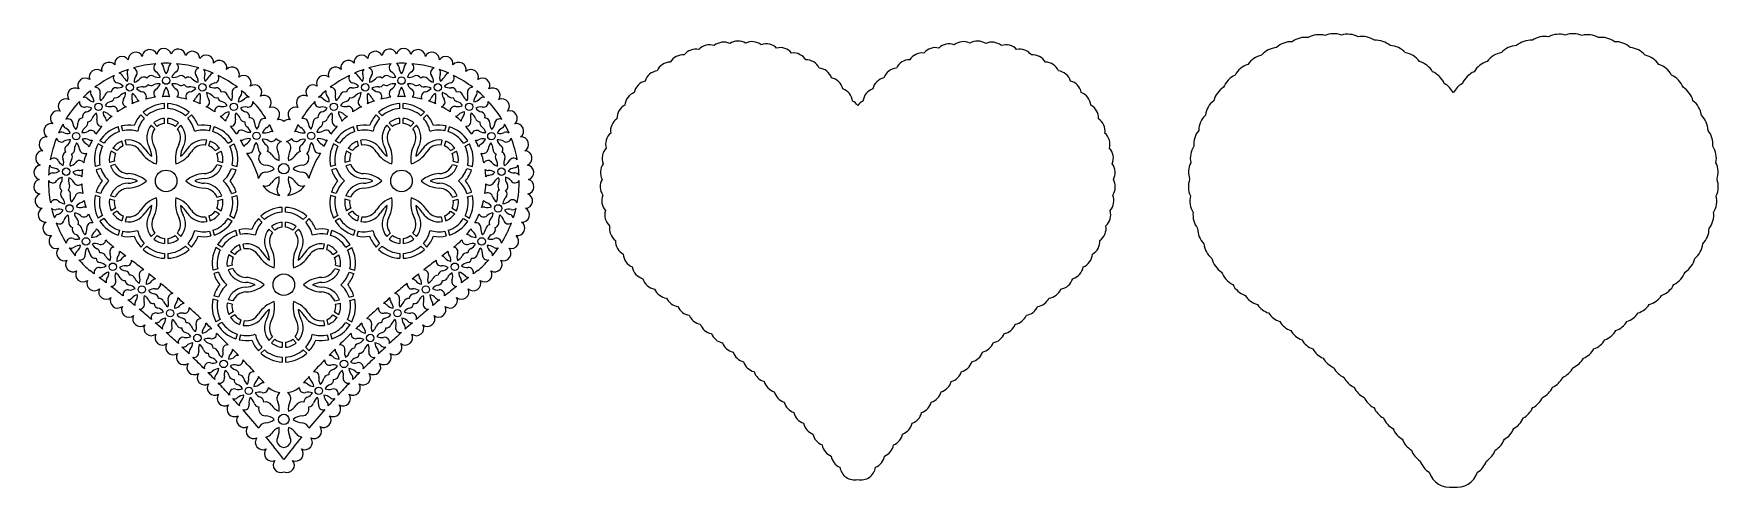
# Model space of a CAD drawing. Extents: x 102 to 783, y 48 to 232.
import ezdxf

# ---------------------------------------------------------------- set-up
doc = ezdxf.new("R2010")
doc.units = 0
doc.layers.get('0').update_dxf_attribs({"linetype": 'CONTINUOUS'})

msp = doc.modelspace()

# ---------------------------------------------------------------- linework, layer by layer
for p, q in [((146.264579, 197.805647), (144.848239, 199.221987)), ((147.254528, 198.795596), (145.838188, 200.211936)), ((154.401913, 201.75614), (154.401913, 203.759147)), ((154.401913, 195.734629), (154.401913, 197.74549)), ((155.801913, 201.75614), (155.801913, 203.759147)), ((155.801913, 195.734629), (155.801913, 197.74549)), ((162.949298, 198.795596), (164.365638, 200.211936)), ((163.939247, 197.805647), (165.355587, 199.221987)), ((241.460952, 197.805647), (240.044612, 199.221987)), ((242.450901, 198.795596), (241.034561, 200.211936)), ((249.598286, 201.75614), (249.598286, 203.759147)), ((249.598286, 195.734629), (249.598286, 197.74549)), ((250.998286, 201.75614), (250.998286, 203.759147)), ((250.998286, 195.734629), (250.998286, 197.74549)), ((258.145671, 198.795596), (259.562011, 200.211936)), ((259.13562, 197.805647), (260.55196, 199.221987)), ((136.205859, 192.416644), (135.687443, 194.351401)), ((137.558155, 192.778991), (137.039739, 194.713747)), ((150.52243, 193.547795), (149.100537, 194.969689)), ((151.51238, 194.537745), (150.090486, 195.959638)), ((158.691446, 194.537745), (160.11334, 195.959638)), ((159.681396, 193.547795), (161.103289, 194.969689)), ((172.64567, 192.778991), (173.164087, 194.713747)), ((173.997967, 192.416644), (174.516383, 194.351401)), ((231.402232, 192.416644), (230.883816, 194.351401)), ((232.754529, 192.778991), (232.236112, 194.713747)), ((245.718803, 193.547795), (244.29691, 194.969689)), ((246.708753, 194.537745), (245.286859, 195.959638)), ((253.887819, 194.537745), (255.309713, 195.959638)), ((254.877769, 193.547795), (256.299662, 194.969689)), ((267.842044, 192.778991), (268.36046, 194.713747)), ((269.19434, 192.416644), (269.712756, 194.351401)), ((129.368261, 186.494664), (127.633606, 187.496167)), ((130.068261, 187.707099), (128.333606, 188.708603)), ((134.583043, 183.483908), (132.841586, 184.489339)), ((135.283043, 184.696344), (133.541586, 185.701774)), ((137.764341, 186.600311), (137.243892, 188.542654)), ((139.116637, 186.962658), (138.596188, 188.905)), ((171.087189, 186.962658), (171.607638, 188.905)), ((172.439485, 186.600311), (172.959934, 188.542654)), ((174.920783, 184.696344), (176.66224, 185.701774)), ((175.620783, 183.483908), (177.36224, 184.489339)), ((180.135565, 187.707099), (181.87022, 188.708603)), ((180.835565, 186.494664), (182.57022, 187.496167)), ((224.564634, 186.494664), (222.829979, 187.496167)), ((225.264634, 187.707099), (223.529979, 188.708603)), ((229.779416, 183.483908), (228.037959, 184.489339)), ((230.479416, 184.696344), (228.737959, 185.701774)), ((232.960714, 186.600311), (232.440265, 188.542654)), ((234.31301, 186.962658), (233.792561, 188.905)), ((266.283562, 186.962658), (266.804011, 188.905)), ((267.635858, 186.600311), (268.156307, 188.542654)), ((270.117157, 184.696344), (271.858613, 185.701774)), ((270.817157, 183.483908), (272.558613, 184.489339)), ((275.331938, 187.707099), (277.066593, 188.708603)), ((276.031938, 186.494664), (277.766593, 187.496167)), ((128.358474, 178.824575), (126.423718, 178.306159)), ((128.720821, 177.472279), (126.786065, 176.953863)), ((134.174808, 180.383057), (132.232465, 179.862608)), ((134.537154, 179.030761), (132.594812, 178.510312)), ((175.666671, 179.030761), (177.609014, 178.510312)), ((176.029018, 180.383057), (177.971361, 179.862608)), ((181.483005, 177.472279), (183.417761, 176.953863)), ((181.845351, 178.824575), (183.780108, 178.306159)), ((223.554848, 178.824575), (221.620091, 178.306159)), ((223.917194, 177.472279), (221.982438, 176.953863)), ((229.371181, 180.383057), (227.428838, 179.862608)), ((229.733528, 179.030761), (227.791185, 178.510312)), ((270.863045, 179.030761), (272.805387, 178.510312)), ((271.225391, 180.383057), (273.167734, 179.862608)), ((276.679378, 177.472279), (278.614134, 176.953863)), ((277.041725, 178.824575), (278.976481, 178.306159)), ((128.358474, 166.066671), (126.423718, 166.585088)), ((128.720821, 167.418967), (126.786065, 167.937384)), ((134.174808, 164.508189), (132.232465, 165.028639)), ((134.537154, 165.860485), (132.594812, 166.380935)), ((175.666671, 165.860485), (177.609014, 166.380935)), ((176.029018, 164.508189), (177.971361, 165.028639)), ((181.483005, 167.418967), (183.417761, 167.937384)), ((181.845351, 166.066671), (183.780108, 166.585088)), ((223.554848, 166.066671), (221.620091, 166.585088)), ((223.917194, 167.418967), (221.982438, 167.937384)), ((229.371181, 164.508189), (227.428838, 165.028639)), ((229.733528, 165.860485), (227.791185, 166.380935)), ((270.863045, 165.860485), (272.805387, 166.380935)), ((271.225391, 164.508189), (273.167734, 165.028639)), ((276.679378, 167.418967), (278.614134, 167.937384)), ((277.041725, 166.066671), (278.976481, 166.585088)), ((129.368261, 158.396582), (127.633606, 157.395079)), ((130.068261, 157.184147), (128.333606, 156.182643)), ((134.583043, 161.407338), (132.841586, 160.401908)), ((135.283043, 160.194903), (133.541586, 159.189472)), ((137.764341, 158.290935), (137.243892, 156.348593)), ((139.116637, 157.928589), (138.596188, 155.986246)), ((171.087189, 157.928589), (171.607638, 155.986246)), ((172.439485, 158.290935), (172.959934, 156.348593)), ((174.920783, 160.194903), (176.66224, 159.189472)), ((175.620783, 161.407338), (177.36224, 160.401908)), ((180.135565, 157.184147), (181.87022, 156.182643)), ((180.835565, 158.396582), (182.57022, 157.395079)), ((193.862765, 155.794335), (192.446425, 157.210675)), ((194.852715, 156.784284), (193.436375, 158.200624)), ((202.0001, 159.744828), (202.0001, 161.747835)), ((203.4001, 159.744828), (203.4001, 161.747835)), ((210.547484, 156.784284), (211.963824, 158.200624)), ((211.537434, 155.794335), (212.953774, 157.210675)), ((224.564634, 158.396582), (222.829979, 157.395079)), ((225.264634, 157.184147), (223.529979, 156.182643)), ((229.779416, 161.407338), (228.037959, 160.401908)), ((230.479416, 160.194903), (228.737959, 159.189472)), ((232.960714, 158.290935), (232.440265, 156.348593)), ((234.31301, 157.928589), (233.792561, 155.986246)), ((266.283562, 157.928589), (266.804011, 155.986246)), ((267.635858, 158.290935), (268.156307, 156.348593)), ((270.117157, 160.194903), (271.858613, 159.189472)), ((270.817157, 161.407338), (272.558613, 160.401908)), ((275.331938, 157.184147), (277.066593, 156.182643)), ((276.031938, 158.396582), (277.766593, 157.395079)), ((136.205859, 152.474602), (135.687443, 150.539846)), ((137.558155, 152.112255), (137.039739, 150.177499)), ((150.52243, 151.343451), (149.100537, 149.921557)), ((151.51238, 150.353502), (150.090486, 148.931608)), ((158.691446, 150.353502), (160.11334, 148.931608)), ((159.681396, 151.343451), (161.103289, 149.921557)), ((172.64567, 152.112255), (173.164087, 150.177499)), ((173.997967, 152.474602), (174.516383, 150.539846)), ((183.804046, 150.405332), (183.285629, 152.340089)), ((185.156342, 150.767679), (184.637926, 152.702435)), ((198.120617, 151.536483), (196.698723, 152.958377)), ((199.110566, 152.526433), (197.688673, 153.948326)), ((202.0001, 153.723317), (202.0001, 155.734178)), ((203.4001, 153.723317), (203.4001, 155.734178)), ((206.289633, 152.526433), (207.711526, 153.948326)), ((207.279582, 151.536483), (208.701476, 152.958377)), ((220.243857, 150.767679), (220.762273, 152.702435)), ((221.596153, 150.405332), (222.11457, 152.340089)), ((231.402232, 152.474602), (230.883816, 150.539846)), ((232.754529, 152.112255), (232.236112, 150.177499)), ((245.718803, 151.343451), (244.29691, 149.921557)), ((246.708753, 150.353502), (245.286859, 148.931608)), ((253.887819, 150.353502), (255.309713, 148.931608)), ((254.877769, 151.343451), (256.299662, 149.921557)), ((267.842044, 152.112255), (268.36046, 150.177499)), ((269.19434, 152.474602), (269.712756, 150.539846)), ((146.264579, 147.085599), (144.848239, 145.66926)), ((147.254528, 146.09565), (145.838188, 144.67931)), ((154.401913, 149.156618), (154.401913, 147.145757)), ((154.401913, 143.135106), (154.401913, 141.132099)), ((155.801913, 149.156618), (155.801913, 147.145757)), ((155.801913, 143.135106), (155.801913, 141.132099)), ((162.949298, 146.09565), (164.365638, 144.67931)), ((163.939247, 147.085599), (165.355587, 145.66926)), ((176.966447, 144.483352), (175.231792, 145.484855)), ((177.666447, 145.695787), (175.931792, 146.697291)), ((182.881229, 142.685032), (181.139772, 143.690462)), ((185.362528, 144.588999), (184.842078, 146.531342)), ((186.714824, 144.951346), (186.194375, 146.893688)), ((218.685375, 144.951346), (219.205824, 146.893688)), ((220.037671, 144.588999), (220.558121, 146.531342)), ((222.51897, 142.685032), (224.260427, 143.690462)), ((227.733752, 145.695787), (229.468407, 146.697291)), ((228.433752, 144.483352), (230.168407, 145.484855)), ((241.460952, 147.085599), (240.044612, 145.66926)), ((242.450901, 146.09565), (241.034561, 144.67931)), ((249.598286, 149.156618), (249.598286, 147.145757)), ((249.598286, 143.135106), (249.598286, 141.132099)), ((250.998286, 149.156618), (250.998286, 147.145757)), ((250.998286, 143.135106), (250.998286, 141.132099)), ((258.145671, 146.09565), (259.562011, 144.67931)), ((259.13562, 147.085599), (260.55196, 145.66926)), ((175.956661, 136.813263), (174.021905, 136.294847)), ((181.772994, 138.371745), (179.830652, 137.851296)), ((182.135341, 137.019449), (180.192998, 136.499)), ((182.181229, 141.472596), (180.439772, 142.478027)), ((223.21897, 141.472596), (224.960427, 142.478027)), ((223.264858, 137.019449), (225.207201, 136.499)), ((223.627205, 138.371745), (225.569547, 137.851296)), ((229.443538, 136.813263), (231.378294, 136.294847)), ((176.319008, 135.460967), (174.384251, 134.94255)), ((229.081191, 135.460967), (231.015948, 134.94255)), ((175.956661, 124.055359), (174.021905, 124.573776)), ((176.319008, 125.407655), (174.384251, 125.926072)), ((181.772994, 122.496877), (179.830652, 123.017326)), ((182.135341, 123.849173), (180.192998, 124.369623)), ((223.264858, 123.849173), (225.207201, 124.369623)), ((223.627205, 122.496877), (225.569547, 123.017326)), ((229.081191, 125.407655), (231.015948, 125.926072)), ((229.443538, 124.055359), (231.378294, 124.573776)), ((176.966447, 116.38527), (175.231792, 115.383767)), ((182.181229, 119.396026), (180.439772, 118.390596)), ((182.881229, 118.183591), (181.139772, 117.17816)), ((185.362528, 116.279623), (184.842078, 114.337281)), ((186.714824, 115.917277), (186.194375, 113.974934)), ((218.685375, 115.917277), (219.205824, 113.974934)), ((220.037671, 116.279623), (220.558121, 114.337281)), ((222.51897, 118.183591), (224.260427, 117.17816)), ((223.21897, 119.396026), (224.960427, 118.390596)), ((228.433752, 116.38527), (230.168407, 115.383767)), ((177.666447, 115.172835), (175.931792, 114.171331)), ((183.804046, 110.46329), (183.285629, 108.528534)), ((185.156342, 110.100943), (184.637926, 108.166187)), ((198.120617, 109.332139), (196.698723, 107.910245)), ((207.279582, 109.332139), (208.701476, 107.910245)), ((220.243857, 110.100943), (220.762273, 108.166187)), ((221.596153, 110.46329), (222.11457, 108.528534)), ((227.733752, 115.172835), (229.468407, 114.171331)), ((193.862765, 105.074287), (192.446425, 103.657948)), ((194.852715, 104.084338), (193.436375, 102.667998)), ((199.110566, 108.34219), (197.688673, 106.920296)), ((202.0001, 107.145306), (202.0001, 105.134444)), ((203.4001, 107.145306), (203.4001, 105.134444)), ((206.289633, 108.34219), (207.711526, 106.920296)), ((210.547484, 104.084338), (211.963824, 102.667998)), ((211.537434, 105.074287), (212.953774, 103.657948)), ((202.0001, 101.123794), (202.0001, 99.120787)), ((203.4001, 101.123794), (203.4001, 99.120787))]:
    msp.add_line(p, q)
for centre, radius in [((140.430772, 210.316204), 1.5), ((155.101913, 213.058715), 1.5), ((169.773054, 210.316204), 1.5), ((235.627145, 210.316204), 1.5), ((250.298286, 213.058715), 1.5), ((264.969427, 210.316204), 1.5), ((127.74105, 202.45906), 1.5), ((182.462776, 202.45906), 1.5), ((222.937423, 202.45906), 1.5), ((277.659149, 202.45906), 1.5), ((118.746564, 190.548436), 1.5), ((191.65739, 190.70224), 1.5), ((213.742809, 190.70224), 1.5), ((286.653635, 190.548436), 1.5), ((114.662069, 176.192927), 1.5), ((202.7001, 177.367256), 2.118788), ((290.73813, 176.192927), 1.5), ((155.101913, 172.445623), 4.36397), ((250.298286, 172.445623), 4.36397), ((116.039199, 161.331323), 1.5), ((289.361, 161.331323), 1.5), ((122.691966, 147.970767), 1.5), ((282.708233, 147.970767), 1.5), ((133.537038, 137.71659), 1.5), ((271.863161, 137.71659), 1.5), ((145.286888, 128.513071), 1.5), ((202.7001, 130.434311), 4.36397), ((260.113311, 128.513071), 1.5), ((156.735326, 118.937213), 1.5), ((248.664874, 118.937213), 1.5), ((167.747704, 108.862926), 1.5), ((237.652495, 108.862926), 1.5), ((178.365042, 98.373127), 1.5), ((227.035157, 98.373127), 1.5), ((188.575564, 87.486943), 1.5), ((216.824635, 87.486943), 1.5), ((202.7001, 75.919896), 2.118788)]:
    msp.add_circle(centre, radius)
for centre, radius, start, end in [((627.200083, 223.051058), 9, 68.997574, 112.995783), ((632.974407, 222.821555), 9, 62.452119, 106.450329), ((718.382907, 222.821555), 9, 73.549671, 117.547881), ((724.15723, 223.051058), 9, 67.004217, 111.002426), ((148.45868, 222.620842), 3, 19.872705, 175.211561), ((154.221526, 223.051058), 3, 13.327251, 168.666107), ((159.99585, 222.821555), 3, 6.781796, 162.120652), ((165.706373, 221.935324), 3, 0.236342, 155.575198), ((239.693826, 221.935324), 3, 24.424802, 179.763658), ((245.40435, 222.821555), 3, 17.879348, 173.218204), ((251.178673, 223.051058), 3, 11.333893, 166.672749), ((256.941519, 222.620842), 3, 4.788439, 160.127295), ((369.384661, 219.812213), 6, 78.572092, 142.693993), ((374.900299, 221.536515), 6, 72.026638, 136.148538), ((380.57654, 222.620842), 6, 65.481183, 129.603083), ((386.339387, 223.051058), 6, 58.935729, 123.057629), ((392.11371, 222.821555), 6, 52.390274, 116.512174), ((397.824234, 221.935324), 6, 45.844819, 109.96672), ((403.396512, 220.40392), 6, 39.299365, 103.421265), ((466.239408, 220.40392), 6, 76.578735, 140.700635), ((471.811687, 221.935324), 6, 70.03328, 134.155181), ((477.52221, 222.821555), 6, 63.487826, 127.609726), ((483.296534, 223.051058), 6, 56.942371, 121.064271), ((489.05938, 222.620842), 6, 50.396917, 114.518817), ((494.735621, 221.536515), 6, 43.851462, 107.973362), ((500.25126, 219.812213), 6, 37.306007, 101.427908), ((604.962227, 217.470415), 9, 95.179392, 139.177602), ((610.245357, 219.812213), 9, 88.633938, 132.632147), ((615.760996, 221.536515), 9, 82.088483, 126.086693), ((621.437237, 222.620842), 9, 75.543029, 119.541238), ((638.68493, 221.935324), 9, 55.906665, 99.904874), ((644.257208, 220.40392), 9, 49.36121, 93.35942), ((649.618598, 218.247306), 9, 42.815756, 86.813965), ((701.738716, 218.247306), 9, 93.186035, 137.184244), ((707.100105, 220.40392), 9, 86.64058, 130.63879), ((712.672383, 221.935324), 9, 80.095126, 124.093335), ((729.920077, 222.620842), 9, 60.458762, 104.456971), ((735.596318, 221.536515), 9, 53.913307, 97.911517), ((741.111956, 219.812213), 9, 47.367853, 91.366062), ((746.395087, 217.470415), 9, 40.822398, 84.820608), ((131.98367, 217.470415), 3, 39.509069, 194.847925), ((137.2668, 219.812213), 3, 32.963614, 188.30247), ((142.782438, 221.536515), 3, 26.41816, 181.757016), ((155.101913, 172.445623), 47.613092, 95.071601, 106.104869), ((141.354114, 216.264475), 2, 322.91329, 74.332676), ((152.092158, 218.271764), 2, 126.843794, 238.263181), ((155.101913, 172.445623), 47.613092, 87.556286, 92.443714), ((152.092158, 218.271764), 2, 1.736819, 60.671521), ((158.22894, 218.492987), 4.140817, 182.222834, 220.959632), ((151.974885, 218.492987), 4.140817, 319.040368, 357.777166), ((158.111668, 218.271764), 2, 119.328479, 178.263181), ((158.111668, 218.271764), 2, 301.736819, 53.156206), ((155.101913, 172.445623), 47.613092, 73.895131, 84.928399), ((168.849711, 216.264475), 2, 105.667324, 217.08671), ((171.278651, 220.40392), 3, 353.690887, 149.029743), ((176.640041, 218.247306), 3, 347.145432, 142.484289), ((181.720648, 215.493597), 3, 340.599978, 135.938834), ((223.679551, 215.493597), 3, 44.061166, 199.400022), ((228.760158, 218.247306), 3, 37.515711, 192.854568), ((234.121548, 220.40392), 3, 30.970257, 186.309113), ((250.298286, 172.445623), 47.613092, 95.071601, 106.104869), ((236.550488, 216.264475), 2, 322.91329, 74.332676), ((247.288531, 218.271764), 2, 126.843794, 238.263181), ((250.298286, 172.445623), 47.613092, 87.556286, 92.443714), ((247.288531, 218.271764), 2, 1.736819, 60.671521), ((253.425314, 218.492987), 4.140817, 182.222834, 220.959632), ((247.171259, 218.492987), 4.140817, 319.040368, 357.777166), ((253.308041, 218.271764), 2, 119.328479, 178.263181), ((253.308041, 218.271764), 2, 301.736819, 53.156206), ((250.298286, 172.445623), 47.613092, 73.895131, 84.928399), ((262.617761, 221.536515), 3, 358.242984, 153.58184), ((264.046085, 216.264475), 2, 105.667324, 217.08671), ((268.133399, 219.812213), 3, 351.69753, 147.036386), ((273.416529, 217.470415), 3, 345.152075, 140.490931), ((359.119781, 214.541651), 6, 91.663001, 155.784902), ((364.10153, 217.470415), 6, 85.117547, 149.239447), ((408.757901, 218.247306), 6, 32.75391, 96.875811), ((413.838508, 215.493597), 6, 26.208456, 90.330356), ((418.5721, 212.178692), 6, 19.663001, 83.784902), ((451.06382, 212.178692), 6, 96.215098, 160.336999), ((455.797412, 215.493597), 6, 89.669644, 153.791544), ((460.878019, 218.247306), 6, 83.124189, 147.24609), ((505.53439, 217.470415), 6, 30.760553, 94.882453), ((510.516139, 214.541651), 6, 24.215098, 88.336999), ((595.365056, 211.0641), 9, 108.270301, 152.268511), ((599.980478, 214.541651), 9, 101.724847, 145.723056), ((654.699205, 215.493597), 9, 36.270301, 80.268511), ((659.432796, 212.178692), 9, 29.724847, 73.723056), ((691.924517, 212.178692), 9, 106.276944, 150.275153), ((696.658108, 215.493597), 9, 99.731489, 143.729699), ((751.376836, 214.541651), 9, 34.276944, 78.275153), ((755.992258, 211.0641), 9, 27.731489, 71.729699), ((122.386499, 211.0641), 3, 52.599978, 207.938834), ((127.001921, 214.541651), 3, 46.054523, 201.39338), ((155.101913, 172.445623), 47.613092, 116.248072, 127.28134), ((135.741089, 214.089978), 2, 148.020265, 259.439651), ((134.581153, 208.059755), 4.140817, 40.216839, 78.953637), ((155.101913, 172.445623), 47.613092, 108.732757, 113.620184), ((135.741089, 214.089978), 2, 22.91329, 81.847991), ((141.383553, 216.513123), 4.140817, 203.399304, 242.136102), ((141.354114, 216.264475), 2, 140.50495, 199.439651), ((135.55182, 214.253898), 4.140817, 340.216839, 18.953637), ((146.273852, 212.589531), 4.140817, 143.399304, 182.136102), ((141.401439, 216.510347), 4.140817, 280.216839, 318.953637), ((146.043798, 212.490701), 2, 49.98134, 139.439651), ((146.043798, 212.490701), 2, 262.91329, 331.195131), ((149.082403, 213.058715), 2, 61.736819, 151.195131), ((149.082403, 213.058715), 2, 229.98134, 298.263181), ((151.95921, 218.483936), 4.140817, 242.222834, 280.959632), ((151.95921, 207.633494), 4.140817, 79.040368, 117.777166), ((148.832182, 213.067766), 4.140817, 19.040368, 57.777166), ((148.832182, 213.049665), 4.140817, 302.222834, 340.959632), ((161.371644, 213.067766), 4.140817, 122.222834, 160.959632), ((158.244616, 218.483936), 4.140817, 259.040368, 297.777166), ((158.244616, 207.633494), 4.140817, 62.222834, 100.959632), ((161.371644, 213.049665), 4.140817, 199.040368, 237.777166), ((161.121423, 213.058715), 2, 28.804869, 118.263181), ((161.121423, 213.058715), 2, 241.736819, 310.01866), ((164.160028, 212.490701), 2, 208.804869, 277.08671), ((164.160028, 212.490701), 2, 40.560349, 130.01866), ((168.802386, 216.510347), 4.140817, 221.046363, 259.783161), ((163.929973, 212.589531), 4.140817, 357.863898, 36.600696), ((168.849711, 216.264475), 2, 340.560349, 39.49505), ((155.101913, 172.445623), 47.613092, 66.379816, 71.267243), ((174.652006, 214.253898), 4.140817, 161.046363, 199.783161), ((168.820273, 216.513123), 4.140817, 297.863898, 336.600696), ((175.622673, 208.059755), 4.140817, 101.046363, 139.783161), ((174.462737, 214.089978), 2, 98.152009, 157.08671), ((174.462737, 214.089978), 2, 280.560349, 31.979735), ((155.101913, 172.445623), 47.613092, 52.71866, 63.751928), ((186.454239, 212.178692), 3, 334.054523, 129.39338), ((190.779105, 208.345805), 3, 327.509069, 122.847925), ((214.621094, 208.345805), 3, 57.152075, 212.490931), ((218.94596, 212.178692), 3, 50.60662, 205.945477), ((250.298286, 172.445623), 47.613092, 116.248072, 127.28134), ((230.937462, 214.089978), 2, 148.020265, 259.439651), ((229.777526, 208.059755), 4.140817, 40.216839, 78.953637), ((250.298286, 172.445623), 47.613092, 108.732757, 113.620184), ((230.937462, 214.089978), 2, 22.91329, 81.847991), ((236.579926, 216.513123), 4.140817, 203.399304, 242.136102), ((236.550488, 216.264475), 2, 140.50495, 199.439651), ((230.748194, 214.253898), 4.140817, 340.216839, 18.953637), ((241.470226, 212.589531), 4.140817, 143.399304, 182.136102), ((236.597813, 216.510347), 4.140817, 280.216839, 318.953637), ((241.240171, 212.490701), 2, 49.98134, 139.439651), ((241.240171, 212.490701), 2, 262.91329, 331.195131), ((244.278776, 213.058715), 2, 61.736819, 151.195131), ((244.278776, 213.058715), 2, 229.98134, 298.263181), ((247.155583, 218.483936), 4.140817, 242.222834, 280.959632), ((247.155583, 207.633494), 4.140817, 79.040368, 117.777166), ((244.028555, 213.067766), 4.140817, 19.040368, 57.777166), ((244.028555, 213.049665), 4.140817, 302.222834, 340.959632), ((256.568017, 213.067766), 4.140817, 122.222834, 160.959632), ((253.440989, 218.483936), 4.140817, 259.040368, 297.777166), ((253.440989, 207.633494), 4.140817, 62.222834, 100.959632), ((256.568017, 213.049665), 4.140817, 199.040368, 237.777166), ((256.317796, 213.058715), 2, 28.804869, 118.263181), ((256.317796, 213.058715), 2, 241.736819, 310.01866), ((259.356402, 212.490701), 2, 208.804869, 277.08671), ((259.356402, 212.490701), 2, 40.560349, 130.01866), ((263.99876, 216.510347), 4.140817, 221.046363, 259.783161), ((259.126347, 212.589531), 4.140817, 357.863898, 36.600696), ((250.298286, 172.445623), 47.613092, 66.379816, 71.267243), ((264.046085, 216.264475), 2, 340.560349, 39.49505), ((269.848379, 214.253898), 4.140817, 161.046363, 199.783161), ((264.016646, 216.513123), 4.140817, 297.863898, 336.600696), ((270.819046, 208.059755), 4.140817, 101.046363, 139.783161), ((269.65911, 214.089978), 2, 98.152009, 157.08671), ((269.65911, 214.089978), 2, 280.560349, 31.979735), ((250.298286, 172.445623), 47.613092, 52.71866, 63.751928), ((278.398278, 214.541651), 3, 338.60662, 133.945477), ((283.013701, 211.0641), 3, 332.061166, 127.400022), ((350.315432, 207.083098), 6, 104.75391, 168.875811), ((354.504359, 211.0641), 6, 98.208456, 162.330356), ((422.896965, 208.345805), 6, 13.117547, 77.239447), ((446.738955, 208.345805), 6, 102.760553, 166.882453), ((515.131561, 211.0641), 6, 17.669644, 81.791544), ((519.320488, 207.083098), 6, 11.124189, 75.24609), ((591.176129, 207.083098), 9, 114.815756, 158.813965), ((663.757662, 208.345805), 9, 23.179392, 67.177602), ((667.617421, 204.044905), 9, 26.402436, 60.632147), ((683.739893, 204.044905), 9, 119.367853, 153.597564), ((687.599652, 208.345805), 9, 112.822398, 156.820608), ((760.181185, 207.083098), 9, 21.186035, 65.184244), ((114.489749, 202.650544), 3, 65.690887, 221.029743), ((155.101913, 172.445623), 47.613092, 137.424543, 148.45781), ((118.197572, 207.083098), 3, 59.145432, 214.484289), ((122.004806, 204.283891), 2, 169.196736, 280.616122), ((155.101913, 172.445623), 47.613092, 129.909228, 134.796655), ((122.004806, 204.283891), 2, 44.08976, 103.024462), ((126.390906, 208.5817), 4.140817, 224.575775, 263.312573), ((126.453277, 208.339208), 2, 161.681421, 220.616122), ((121.769103, 204.36837), 4.140817, 1.39331, 40.130108), ((126.453277, 208.339208), 2, 344.08976, 95.509147), ((132.368339, 206.689639), 4.140817, 164.575775, 203.312573), ((126.408588, 208.585573), 4.140817, 301.39331, 340.130108), ((132.189521, 206.514378), 2, 71.15781, 160.616122), ((133.718483, 200.566999), 4.140817, 104.575775, 143.312573), ((132.189521, 206.514378), 2, 284.08976, 352.371601), ((134.817746, 208.141706), 2, 82.91329, 172.371601), ((134.817746, 208.141706), 2, 251.15781, 319.439651), ((135.540472, 214.239796), 4.140817, 263.399304, 302.136102), ((139.460104, 204.12206), 4.140817, 100.216839, 138.953637), ((139.507429, 204.367932), 2, 142.91329, 251.626502), ((134.587691, 208.042876), 4.140817, 323.399304, 2.136102), ((145.309723, 206.378509), 4.140817, 160.216839, 198.953637), ((139.507429, 204.367932), 2, 340.445779, 19.439651), ((155.101913, 172.445623), 34.12776, 108.667139, 113.685802), ((139.477991, 204.119284), 4.140817, 23.399304, 62.136102), ((145.321071, 206.392611), 4.140817, 83.399304, 122.136102), ((146.280391, 212.572652), 4.140817, 220.216839, 258.953637), ((145.120455, 206.54243), 2, 202.91329, 241.907162), ((145.120455, 206.54243), 2, 330.726439, 79.439651), ((155.101913, 172.445623), 34.12776, 97.210008, 103.966462), ((152.092158, 207.845667), 2, 121.736819, 230.450032), ((152.092158, 207.845667), 2, 319.269308, 358.263181), ((155.101913, 172.445623), 34.12776, 87.490668, 92.509332), ((158.22894, 207.624444), 4.140817, 139.040368, 177.777166), ((151.974885, 207.624444), 4.140817, 2.222834, 40.959632), ((158.111668, 207.845667), 2, 181.736819, 220.730692), ((158.111668, 207.845667), 2, 309.549968, 58.263181), ((155.101913, 172.445623), 34.12776, 76.033538, 82.789992), ((165.083371, 206.54243), 2, 100.560349, 209.273561), ((164.882755, 206.392611), 4.140817, 57.863898, 96.600696), ((163.923435, 212.572652), 4.140817, 281.046363, 319.783161), ((165.083371, 206.54243), 2, 298.092838, 337.08671), ((155.101913, 172.445623), 34.12776, 66.314198, 71.332861), ((170.725835, 204.119284), 4.140817, 117.863898, 156.600696), ((170.696396, 204.367932), 2, 160.560349, 199.554221), ((164.894102, 206.378509), 4.140817, 341.046363, 19.783161), ((170.696396, 204.367932), 2, 288.373498, 37.08671), ((175.616134, 208.042876), 4.140817, 177.863898, 216.600696), ((170.743722, 204.12206), 4.140817, 41.046363, 79.783161), ((174.663353, 214.239796), 4.140817, 237.863898, 276.600696), ((175.38608, 208.141706), 2, 220.560349, 288.84219), ((175.38608, 208.141706), 2, 7.628399, 97.08671), ((178.014305, 206.514378), 2, 187.628399, 255.91024), ((178.014305, 206.514378), 2, 19.383878, 108.84219), ((176.485343, 200.566999), 4.140817, 36.687427, 75.424225), ((183.795238, 208.585573), 4.140817, 199.869892, 238.60669), ((177.835486, 206.689639), 4.140817, 336.687427, 15.424225), ((183.750548, 208.339208), 2, 84.490853, 195.91024), ((188.434722, 204.36837), 4.140817, 139.869892, 178.60669), ((183.81292, 208.5817), 4.140817, 276.687427, 315.424225), ((183.750548, 208.339208), 2, 319.383878, 18.318579), ((155.101913, 172.445623), 47.613092, 45.203345, 50.090772), ((188.19902, 204.283891), 2, 76.975538, 135.91024), ((188.19902, 204.283891), 2, 259.383878, 10.803264), ((155.101913, 172.445623), 47.613092, 32.021043, 42.575457), ((194.638864, 204.044905), 3, 320.963614, 116.30247), ((210.761335, 204.044905), 3, 63.69753, 219.036386), ((250.298286, 172.445623), 47.613092, 137.424543, 147.978957), ((217.201179, 204.283891), 2, 169.196736, 280.616122), ((250.298286, 172.445623), 47.613092, 129.909228, 134.796655), ((217.201179, 204.283891), 2, 44.08976, 103.024462), ((221.587279, 208.5817), 4.140817, 224.575775, 263.312573), ((221.649651, 208.339208), 2, 161.681421, 220.616122), ((216.965477, 204.36837), 4.140817, 1.39331, 40.130108), ((221.649651, 208.339208), 2, 344.08976, 95.509147), ((227.564713, 206.689639), 4.140817, 164.575775, 203.312573), ((221.604961, 208.585573), 4.140817, 301.39331, 340.130108), ((227.385894, 206.514378), 2, 71.15781, 160.616122), ((228.914856, 200.566999), 4.140817, 104.575775, 143.312573), ((227.385894, 206.514378), 2, 284.08976, 352.371601), ((230.014119, 208.141706), 2, 82.91329, 172.371601), ((230.014119, 208.141706), 2, 251.15781, 319.439651), ((230.736846, 214.239796), 4.140817, 263.399304, 302.136102), ((234.656477, 204.12206), 4.140817, 100.216839, 138.953637), ((234.703803, 204.367932), 2, 142.91329, 251.626502), ((229.784065, 208.042876), 4.140817, 323.399304, 2.136102), ((240.506097, 206.378509), 4.140817, 160.216839, 198.953637), ((234.703803, 204.367932), 2, 340.445779, 19.439651), ((250.298286, 172.445623), 34.12776, 108.667139, 113.685802), ((234.674364, 204.119284), 4.140817, 23.399304, 62.136102), ((241.476764, 212.572652), 4.140817, 220.216839, 258.953637), ((240.517445, 206.392611), 4.140817, 83.399304, 122.136102), ((240.316828, 206.54243), 2, 202.91329, 241.907162), ((240.316828, 206.54243), 2, 330.726439, 79.439651), ((250.298286, 172.445623), 34.12776, 97.210008, 103.966462), ((247.288531, 207.845667), 2, 121.736819, 230.450032), ((247.288531, 207.845667), 2, 319.269308, 358.263181), ((250.298286, 172.445623), 34.12776, 87.490668, 92.509332), ((253.425314, 207.624444), 4.140817, 139.040368, 177.777166), ((247.171259, 207.624444), 4.140817, 2.222834, 40.959632), ((253.308041, 207.845667), 2, 181.736819, 220.730692), ((253.308041, 207.845667), 2, 309.549968, 58.263181), ((250.298286, 172.445623), 34.12776, 76.033538, 82.789992), ((260.279744, 206.54243), 2, 100.560349, 209.273561), ((260.079128, 206.392611), 4.140817, 57.863898, 96.600696), ((259.119808, 212.572652), 4.140817, 281.046363, 319.783161), ((260.279744, 206.54243), 2, 298.092838, 337.08671), ((250.298286, 172.445623), 34.12776, 66.314198, 71.332861), ((265.922208, 204.119284), 4.140817, 117.863898, 156.600696), ((265.89277, 204.367932), 2, 160.560349, 199.554221), ((260.090476, 206.378509), 4.140817, 341.046363, 19.783161), ((265.89277, 204.367932), 2, 288.373498, 37.08671), ((270.812508, 208.042876), 4.140817, 177.863898, 216.600696), ((265.940095, 204.12206), 4.140817, 41.046363, 79.783161), ((269.859727, 214.239796), 4.140817, 237.863898, 276.600696), ((270.582453, 208.141706), 2, 220.560349, 288.84219), ((270.582453, 208.141706), 2, 7.628399, 97.08671), ((273.210678, 206.514378), 2, 187.628399, 255.91024), ((273.210678, 206.514378), 2, 19.383878, 108.84219), ((271.681716, 200.566999), 4.140817, 36.687427, 75.424225), ((278.991611, 208.585573), 4.140817, 199.869892, 238.60669), ((273.03186, 206.689639), 4.140817, 336.687427, 15.424225), ((278.946922, 208.339208), 2, 84.490853, 195.91024), ((283.631096, 204.36837), 4.140817, 139.869892, 178.60669), ((279.009293, 208.5817), 4.140817, 276.687427, 315.424225), ((278.946922, 208.339208), 2, 319.383878, 18.318579), ((250.298286, 172.445623), 47.613092, 45.203345, 50.090772), ((283.395393, 204.283891), 2, 76.975538, 135.91024), ((283.395393, 204.283891), 2, 259.383878, 10.803264), ((250.298286, 172.445623), 47.613092, 31.54219, 42.575457), ((287.202627, 207.083098), 3, 325.515711, 120.854568), ((290.91045, 202.650544), 3, 318.970257, 114.309113), ((346.60761, 202.650544), 6, 111.299365, 175.421265), ((426.756724, 204.044905), 6, 6.572092, 70.693993), ((430.101059, 199.332059), 6, 38.172815, 64.148538), ((439.534861, 199.332059), 6, 115.851462, 141.827185), ((442.879196, 204.044905), 6, 109.306007, 173.427908), ((523.02831, 202.650544), 6, 4.578735, 68.700635), ((584.289926, 197.824223), 9, 127.906665, 171.904874), ((587.468307, 202.650544), 9, 121.36121, 165.35942), ((763.889007, 202.650544), 9, 14.64058, 58.63879), ((767.067388, 197.824223), 9, 8.095126, 52.093335), ((111.311369, 197.824223), 3, 72.236342, 227.575198), ((121.42969, 195.93688), 2, 92.334281, 181.792593), ((123.292578, 198.403743), 2, 104.08976, 193.548072), ((123.101565, 198.241858), 4.140817, 61.39331, 100.130108), ((121.763616, 204.351122), 4.140817, 284.575775, 323.312573), ((123.292578, 198.403743), 2, 272.334281, 340.616122), ((129.073512, 196.332548), 4.140817, 121.39331, 160.130108), ((123.11376, 198.228482), 4.140817, 344.575775, 23.312573), ((133.712996, 200.54975), 4.140817, 181.39331, 220.130108), ((129.091193, 196.33642), 4.140817, 44.575775, 83.312573), ((132.380534, 206.676262), 4.140817, 241.39331, 280.130108), ((129.028822, 196.578912), 2, 1.622249, 40.616122), ((155.101913, 172.445623), 34.12776, 129.843609, 134.862273), ((133.477293, 200.63423), 2, 224.08976, 263.083633), ((133.477293, 200.63423), 2, 351.90291, 100.616122), ((155.101913, 172.445623), 34.12776, 118.386479, 125.142933), ((155.101913, 189.958262), 13.818626, 137.903633, 159.320716), ((155.101913, 189.958262), 11.818626, 138.395533, 167.807411), ((155.101913, 189.958262), 13.818626, 92.903633, 132.096367), ((155.101913, 189.958262), 11.818626, 93.395533, 131.604467), ((155.101913, 189.958262), 7.818626, 95.136557, 129.863443), ((155.101913, 189.958262), 13.818626, 47.903633, 87.096367), ((155.101913, 189.958262), 11.818626, 48.395533, 86.604467), ((155.101913, 189.958262), 7.818626, 50.136557, 84.863443), ((155.101913, 189.958262), 11.818626, 12.192589, 41.604467), ((155.101913, 189.958262), 13.818626, 20.679284, 42.096367), ((155.101913, 172.445623), 34.12776, 54.857067, 61.613521), ((176.726532, 200.63423), 2, 79.383878, 188.09709), ((176.726532, 200.63423), 2, 276.916367, 315.91024), ((155.101913, 172.445623), 34.12776, 45.137727, 50.156391), ((177.823292, 206.676262), 4.140817, 259.869892, 298.60669), ((181.112632, 196.33642), 4.140817, 96.687427, 135.424225), ((181.175004, 196.578912), 2, 139.383878, 178.377751), ((176.49083, 200.54975), 4.140817, 319.869892, 358.60669), ((187.090066, 198.228482), 4.140817, 156.687427, 195.424225), ((181.130314, 196.332548), 4.140817, 19.869892, 58.60669), ((186.911247, 198.403743), 2, 199.383878, 270.137537), ((187.10226, 198.241858), 4.140817, 79.869892, 118.60669), ((188.44021, 204.351122), 4.140817, 216.687427, 255.424225), ((186.911247, 198.403743), 2, 349.653318, 75.91024), ((188.883527, 196.044541), 2, 359.176354, 90.137537), ((194.897027, 195.775627), 2, 73.327273, 175.702715), ((197.983198, 199.332059), 3, 314.41816, 109.757016), ((207.417001, 199.332059), 3, 70.242984, 225.58184), ((210.503172, 195.775627), 2, 4.297285, 106.672727), ((216.516673, 196.044541), 2, 89.862463, 180.823646), ((218.488952, 198.403743), 2, 104.08976, 190.346682), ((218.297939, 198.241858), 4.140817, 61.39331, 100.130108), ((216.959989, 204.351122), 4.140817, 284.575775, 323.312573), ((218.488952, 198.403743), 2, 269.862463, 340.616122), ((224.269885, 196.332548), 4.140817, 121.39331, 160.130108), ((218.310133, 198.228482), 4.140817, 344.575775, 23.312573), ((228.909369, 200.54975), 4.140817, 181.39331, 220.130108), ((224.287567, 196.33642), 4.140817, 44.575775, 83.312573), ((227.576907, 206.676262), 4.140817, 241.39331, 280.130108), ((224.225195, 196.578912), 2, 1.622249, 40.616122), ((250.298286, 172.445623), 34.12776, 129.843609, 134.862273), ((228.673667, 200.63423), 2, 224.08976, 263.083633), ((228.673667, 200.63423), 2, 351.90291, 100.616122), ((250.298286, 172.445623), 34.12776, 118.386479, 125.142933), ((250.298286, 189.958262), 13.818626, 137.903633, 159.320716), ((250.298286, 189.958262), 11.818626, 138.395533, 167.807411), ((250.298286, 189.958262), 13.818626, 92.903633, 132.096367), ((250.298286, 189.958262), 11.818626, 93.395533, 131.604467), ((250.298286, 189.958262), 7.818626, 95.136557, 129.863443), ((250.298286, 189.958262), 13.818626, 47.903633, 87.096367), ((250.298286, 189.958262), 11.818626, 48.395533, 86.604467), ((250.298286, 189.958262), 7.818626, 50.136557, 84.863443), ((250.298286, 189.958262), 11.818626, 12.192589, 41.604467), ((250.298286, 189.958262), 13.818626, 20.679284, 42.096367), ((250.298286, 172.445623), 34.12776, 54.857067, 61.613521), ((271.922906, 200.63423), 2, 79.383878, 188.09709), ((250.298286, 172.445623), 34.12776, 45.137727, 50.156391), ((271.922906, 200.63423), 2, 276.916367, 315.91024), ((273.019665, 206.676262), 4.140817, 259.869892, 298.60669), ((276.309006, 196.33642), 4.140817, 96.687427, 135.424225), ((276.371377, 196.578912), 2, 139.383878, 178.377751), ((271.687203, 200.54975), 4.140817, 319.869892, 358.60669), ((282.286439, 198.228482), 4.140817, 156.687427, 195.424225), ((276.326687, 196.332548), 4.140817, 19.869892, 58.60669), ((282.107621, 198.403743), 2, 199.383878, 267.665719), ((282.298634, 198.241858), 4.140817, 79.869892, 118.60669), ((283.636583, 204.351122), 4.140817, 216.687427, 255.424225), ((282.107621, 198.403743), 2, 346.451928, 75.91024), ((283.970509, 195.93688), 2, 358.207407, 87.665719), ((294.088831, 197.824223), 3, 312.424802, 107.763658), ((340.821725, 192.667052), 6, 124.390274, 188.512174), ((343.429229, 197.824223), 6, 117.844819, 181.96672), ((526.206691, 197.824223), 6, 358.03328, 62.155181), ((528.814195, 192.667052), 6, 351.487826, 55.609726), ((581.682422, 192.667052), 9, 134.452119, 178.450329), ((769.674892, 192.667052), 9, 1.549671, 45.547881), ((108.703865, 192.667052), 3, 78.781796, 234.120652), ((112.738471, 190.17787), 2, 65.266231, 124.200932), ((155.101913, 172.445623), 47.613092, 151.085698, 155.973125), ((115.421597, 195.566314), 2, 182.857891, 241.792593), ((115.27584, 195.769899), 4.140817, 245.752245, 284.489043), ((112.488167, 190.171499), 4.140817, 22.56978, 61.306578), ((115.421597, 195.566314), 2, 5.266231, 116.685617), ((121.533122, 196.164903), 4.140817, 185.752245, 224.489043), ((115.290928, 195.779898), 4.140817, 322.56978, 1.306578), ((125.003846, 190.94344), 4.140817, 125.752245, 164.489043), ((121.549325, 196.156835), 4.140817, 262.56978, 301.306578), ((121.42969, 195.93688), 2, 305.266231, 13.548072), ((124.754656, 190.919002), 2, 13.07938, 121.792593), ((155.101913, 172.445623), 34.12776, 139.562949, 146.319404), ((129.028822, 196.578912), 2, 164.08976, 272.802973), ((139.935523, 181.201943), 13.818626, 107.903633, 147.096367), ((139.935523, 181.201943), 11.818626, 108.395533, 146.604467), ((139.935523, 181.201943), 13.818626, 80.679284, 102.096367), ((139.935523, 181.201943), 11.818626, 72.192589, 101.604467), ((155.101913, 189.958262), 7.818626, 140.136557, 208.193642), ((155.101913, 189.958262), 5.818626, 141.909608, 208.263181), ((155.101913, 189.958262), 5.818626, 96.909608, 128.090392), ((155.101913, 189.958262), 5.818626, 51.909608, 83.090392), ((155.101913, 189.958262), 5.818626, 331.736819, 38.090392), ((155.101913, 189.958262), 7.818626, 331.806358, 39.863443), ((170.268303, 181.201943), 11.818626, 78.395533, 107.807411), ((170.268303, 181.201943), 13.818626, 77.903633, 99.320716), ((170.268303, 181.201943), 11.818626, 33.395533, 71.604467), ((170.268303, 181.201943), 13.818626, 32.903633, 72.096367), ((181.175004, 196.578912), 2, 269.30191, 15.91024), ((155.569073, 171.989515), 34.12776, 34.547167, 41.445795), ((185.64389, 190.971154), 2, 59.176354, 169.289786), ((188.760189, 196.262441), 4.140817, 239.662368, 278.399166), ((188.883527, 196.044541), 2, 169.653318, 235.702715), ((185.394323, 190.991374), 4.140817, 16.479903, 55.216701), ((195.024065, 195.991391), 4.140817, 179.662368, 218.399166), ((188.776254, 196.270782), 4.140817, 316.479903, 355.216701), ((197.921266, 190.43119), 4.140817, 119.662368, 158.399166), ((195.039321, 195.981649), 4.140817, 256.479903, 295.216701), ((194.897027, 195.775627), 2, 299.176354, 347.43491), ((197.670891, 190.433327), 2, 69.369739, 115.702715), ((155.101913, 172.445623), 47.613092, 24.651673, 28.74114), ((200.768509, 194.268708), 3, 49.919492, 103.211561), ((204.63169, 194.268708), 3, 76.788439, 130.080508), ((250.298286, 172.445623), 47.613092, 151.25886, 155.348327), ((207.729308, 190.433327), 2, 64.297285, 110.630261), ((210.503172, 195.775627), 2, 192.56509, 240.823646), ((210.360878, 195.981649), 4.140817, 244.783299, 283.520097), ((207.478933, 190.43119), 4.140817, 21.600834, 60.337632), ((216.623945, 196.270782), 4.140817, 184.783299, 223.520097), ((210.376134, 195.991391), 4.140817, 321.600834, 0.337632), ((220.005876, 190.991374), 4.140817, 124.783299, 163.520097), ((216.64001, 196.262441), 4.140817, 261.600834, 300.337632), ((216.516673, 196.044541), 2, 304.297285, 10.346682), ((219.756309, 190.971154), 2, 10.710214, 120.823646), ((249.831126, 171.989515), 34.12776, 138.554205, 145.452833), ((224.225195, 196.578912), 2, 164.08976, 270.69809), ((235.131896, 181.201943), 13.818626, 107.903633, 147.096367), ((235.131896, 181.201943), 11.818626, 108.395533, 146.604467), ((235.131896, 181.201943), 13.818626, 80.679284, 102.096367), ((235.131896, 181.201943), 11.818626, 72.192589, 101.604467), ((250.298286, 189.958262), 7.818626, 140.136557, 208.193642), ((250.298286, 189.958262), 5.818626, 141.909608, 208.263181), ((250.298286, 189.958262), 5.818626, 96.909608, 128.090392), ((250.298286, 189.958262), 5.818626, 51.909608, 83.090392), ((250.298286, 189.958262), 5.818626, 331.736819, 38.090392), ((250.298286, 189.958262), 7.818626, 331.806358, 39.863443), ((265.464676, 181.201943), 11.818626, 78.395533, 107.807411), ((265.464676, 181.201943), 13.818626, 77.903633, 99.320716), ((265.464676, 181.201943), 11.818626, 33.395533, 71.604467), ((265.464676, 181.201943), 13.818626, 32.903633, 72.096367), ((276.371377, 196.578912), 2, 267.197027, 15.91024), ((250.298286, 172.445623), 34.12776, 33.680596, 40.437051), ((280.645543, 190.919002), 2, 58.207407, 166.92062), ((283.850874, 196.156835), 4.140817, 238.693422, 277.43022), ((283.970509, 195.93688), 2, 166.451928, 234.733769), ((280.396353, 190.94344), 4.140817, 15.510957, 54.247755), ((290.109271, 195.779898), 4.140817, 178.693422, 217.43022), ((283.867077, 196.164903), 4.140817, 315.510957, 354.247755), ((289.978602, 195.566314), 2, 63.314383, 174.733769), ((290.124359, 195.769899), 4.140817, 255.510957, 294.247755), ((292.912032, 190.171499), 4.140817, 118.693422, 157.43022), ((289.978602, 195.566314), 2, 298.207407, 357.142109), ((292.661728, 190.17787), 2, 55.799068, 114.733769), ((250.298286, 172.445623), 47.613092, 24.026875, 28.914302), ((296.696334, 192.667052), 3, 305.879348, 101.218204), ((338.819091, 187.246265), 6, 130.935729, 195.057629), ((530.81683, 187.246265), 6, 344.942371, 49.064271), ((579.679787, 187.246265), 9, 140.997574, 184.995783), ((771.677526, 187.246265), 9, 355.004217, 39.002426), ((105.329573, 181.632528), 3, 91.872705, 247.211561), ((106.70123, 187.246265), 3, 85.327251, 240.666107), ((155.101913, 172.445623), 47.613092, 158.601013, 169.634281), ((112.738471, 190.17787), 2, 190.373206, 301.792593), ((115.217479, 182.186758), 2, 113.510751, 202.969063), ((115.943803, 184.940037), 4.140817, 82.56978, 121.306578), ((116.063437, 185.159992), 2, 125.266231, 214.724543), ((112.489282, 190.153432), 4.140817, 305.752245, 344.489043), ((116.063437, 185.159992), 2, 293.510751, 1.792593), ((122.202199, 185.316974), 4.140817, 142.56978, 181.306578), ((115.960006, 184.931969), 4.140817, 5.752245, 44.489043), ((122.07153, 185.530558), 2, 185.266231, 293.979443), ((122.217288, 185.326973), 4.140817, 65.752245, 104.489043), ((125.00496, 190.925373), 4.140817, 202.56978, 241.306578), ((122.07153, 185.530558), 2, 22.79872, 61.792593), ((155.101913, 172.445623), 34.12776, 151.02008, 156.038744), ((124.754656, 190.919002), 2, 245.266231, 284.260103), ((139.935523, 181.201943), 13.818626, 152.903633, 192.096367), ((139.935523, 181.201943), 11.818626, 153.395533, 191.604467), ((139.935523, 181.201943), 7.818626, 155.136557, 189.863443), ((139.935523, 181.201943), 7.818626, 110.136557, 144.863443), ((139.935523, 181.201943), 5.818626, 111.909608, 143.090392), ((139.935523, 181.201943), 7.818626, 31.806358, 99.863443), ((139.935523, 181.201943), 5.818626, 31.736819, 98.090392), ((155.075582, 190.686233), 12.046933, 212.222834, 250.959632), ((155.075582, 190.686233), 10.046933, 212.265467, 235.109236), ((139.318246, 181.588731), 10.046933, 4.890764, 27.734533), ((139.318246, 181.588731), 12.046933, 349.040368, 27.777166), ((170.88558, 181.588731), 12.046933, 152.222834, 190.959632), ((155.128243, 190.686233), 12.046933, 289.040368, 327.777166), ((155.128243, 190.686233), 10.046933, 304.890764, 327.734533), ((170.88558, 181.588731), 10.046933, 152.265467, 175.109236), ((170.268303, 181.201943), 7.818626, 80.136557, 148.193642), ((170.268303, 181.201943), 5.818626, 81.909608, 148.263181), ((170.268303, 181.201943), 5.818626, 36.909608, 68.090392), ((170.268303, 181.201943), 7.818626, 35.136557, 69.863443), ((170.268303, 181.201943), 7.818626, 350.136557, 24.863443), ((170.268303, 181.201943), 11.818626, 348.395533, 26.604467), ((170.268303, 181.201943), 13.818626, 347.903633, 27.096367), ((185.64389, 190.971154), 2, 255.226136, 295.702715), ((156.088881, 171.118235), 34.12776, 26.66518, 31.672121), ((188.27546, 185.422832), 4.140817, 76.479903, 115.216701), ((188.417754, 185.628853), 2, 119.176354, 156.262287), ((185.393515, 190.973291), 4.140817, 299.662368, 338.399166), ((188.417754, 185.628853), 2, 252.082989, 355.702715), ((194.538527, 185.133699), 4.140817, 136.479903, 175.216701), ((188.290716, 185.41309), 4.140817, 359.662368, 38.399166), ((194.431254, 185.35994), 2, 179.176354, 238.333041), ((194.554592, 185.14204), 4.140817, 59.662368, 98.399166), ((197.920458, 190.413107), 4.140817, 196.479903, 235.216701), ((194.431254, 185.35994), 2, 328.871581, 55.702715), ((195.336537, 181.618611), 2.825051, 31.736819, 73.407299), ((197.670891, 190.433327), 2, 239.176354, 336.443654), ((202.7001, 192.829899), 4.519648, 225, 255.420205), ((202.7001, 185.869966), 2.825051, 113.748728, 208.263181), ((195.036838, 181.806404), 5.849009, 349.040368, 27.777166), ((202.7001, 192.829899), 4.519648, 284.579795, 315), ((202.7001, 185.869966), 2.825051, 331.736819, 66.251272), ((210.363361, 181.806404), 5.849009, 152.222834, 190.959632), ((207.729308, 190.433327), 2, 203.556346, 300.823646), ((210.063662, 181.618611), 2.825051, 106.592701, 148.263181), ((210.845607, 185.14204), 4.140817, 81.600834, 120.337632), ((210.968945, 185.35994), 2, 124.297285, 211.128419), ((207.479742, 190.413107), 4.140817, 304.783299, 343.520097), ((210.968945, 185.35994), 2, 301.666959, 0.823646), ((217.109483, 185.41309), 4.140817, 141.600834, 180.337632), ((210.861672, 185.133699), 4.140817, 4.783299, 43.520097), ((216.982445, 185.628853), 2, 184.297285, 287.917011), ((217.124739, 185.422832), 4.140817, 64.783299, 103.520097), ((220.006684, 190.973291), 4.140817, 201.600834, 240.337632), ((216.982445, 185.628853), 2, 23.737713, 60.823646), ((249.311318, 171.118235), 34.12776, 148.327879, 153.33482), ((219.756309, 190.971154), 2, 244.297285, 284.773864), ((235.131896, 181.201943), 13.818626, 152.903633, 192.096367), ((235.131896, 181.201943), 11.818626, 153.395533, 191.604467), ((235.131896, 181.201943), 7.818626, 155.136557, 189.863443), ((235.131896, 181.201943), 7.818626, 110.136557, 144.863443), ((235.131896, 181.201943), 5.818626, 111.909608, 143.090392), ((235.131896, 181.201943), 7.818626, 31.806358, 99.863443), ((235.131896, 181.201943), 5.818626, 31.736819, 98.090392), ((250.271956, 190.686233), 12.046933, 212.222834, 250.959632), ((250.271956, 190.686233), 10.046933, 212.265467, 235.109236), ((234.514619, 181.588731), 10.046933, 4.890764, 27.734533), ((234.514619, 181.588731), 12.046933, 349.040368, 27.777166), ((266.081953, 181.588731), 12.046933, 152.222834, 190.959632), ((250.324617, 190.686233), 12.046933, 289.040368, 327.777166), ((266.081953, 181.588731), 10.046933, 152.265467, 175.109236), ((250.324617, 190.686233), 10.046933, 304.890764, 327.734533), ((265.464676, 181.201943), 7.818626, 80.136557, 148.193642), ((265.464676, 181.201943), 5.818626, 81.909608, 148.263181), ((265.464676, 181.201943), 5.818626, 36.909608, 68.090392), ((265.464676, 181.201943), 7.818626, 35.136557, 69.863443), ((265.464676, 181.201943), 7.818626, 350.136557, 24.863443), ((265.464676, 181.201943), 11.818626, 348.395533, 26.604467), ((265.464676, 181.201943), 13.818626, 347.903633, 27.096367), ((250.298286, 172.445623), 34.12776, 23.961256, 28.97992), ((280.645543, 190.919002), 2, 255.739897, 294.733769), ((283.182911, 185.326973), 4.140817, 75.510957, 114.247755), ((283.328669, 185.530558), 2, 118.207407, 157.20128), ((280.395239, 190.925373), 4.140817, 298.693422, 337.43022), ((283.328669, 185.530558), 2, 246.020557, 354.733769), ((289.440193, 184.931969), 4.140817, 135.510957, 174.247755), ((283.198, 185.316974), 4.140817, 358.693422, 37.43022), ((289.336762, 185.159992), 2, 178.207407, 246.489249), ((289.456396, 184.940037), 4.140817, 58.693422, 97.43022), ((292.910917, 190.153432), 4.140817, 195.510957, 234.247755), ((289.336762, 185.159992), 2, 325.275457, 54.733769), ((290.18272, 182.186758), 2, 337.030937, 66.489249), ((292.661728, 190.17787), 2, 238.207407, 349.626794), ((250.298286, 172.445623), 47.613092, 10.365719, 21.398987), ((298.698969, 187.246265), 3, 299.333893, 94.672749), ((300.070627, 181.632528), 3, 292.788439, 88.127295), ((337.447433, 181.632528), 6, 137.481183, 201.603083), ((532.188487, 181.632528), 6, 338.396917, 42.518817), ((578.30813, 181.632528), 9, 147.543029, 191.541238), ((773.049184, 181.632528), 9, 348.458762, 32.456971), ((104.606774, 175.899026), 3, 98.41816, 253.757016), ((155.101913, 172.445623), 47.613092, 172.262169, 177.149596), ((109.748964, 179.670842), 2, 204.034362, 262.969063), ((109.748964, 179.670842), 2, 26.442701, 137.862088), ((108.962454, 173.58065), 4.140817, 43.746251, 82.483049), ((115.231555, 182.436747), 4.140817, 206.928716, 245.665514), ((109.549963, 179.8228), 4.140817, 343.746251, 22.483049), ((120.354119, 178.821647), 4.140817, 146.928716, 185.665514), ((115.249579, 182.435077), 4.140817, 283.746251, 322.483049), ((115.217479, 182.186758), 2, 326.442701, 34.724543), ((120.130585, 178.708843), 2, 34.255851, 142.969063), ((155.101913, 172.445623), 34.12776, 160.73942, 167.495874), ((139.935523, 181.201943), 11.818626, 198.395533, 227.807411), ((139.935523, 181.201943), 7.818626, 200.136557, 268.193642), ((139.935523, 181.201943), 5.818626, 156.909608, 188.090392), ((139.935523, 181.201943), 5.818626, 201.909608, 268.263181), ((170.268303, 181.201943), 5.818626, 271.736819, 338.090392), ((170.268303, 181.201943), 7.818626, 271.806358, 339.863443), ((170.268303, 181.201943), 5.818626, 351.909608, 23.090392), ((170.268303, 181.201943), 11.818626, 312.192589, 341.604467), ((159.861505, 164.720221), 33.792184, 14.855363, 34.223787), ((195.336537, 181.618611), 2.825051, 133.797322, 268.263181), ((195.024054, 172.950251), 5.849009, 49.040368, 87.777166), ((195.024054, 181.784262), 5.849009, 272.222834, 310.959632), ((202.687316, 186.22341), 5.849009, 212.222834, 250.959632), ((202.712883, 186.22341), 5.849009, 289.040368, 327.777166), ((210.376145, 172.950251), 5.849009, 92.222834, 130.959632), ((210.376145, 181.784262), 5.849009, 229.040368, 267.777166), ((210.063662, 181.618611), 2.825051, 271.736819, 46.202678), ((245.538694, 164.720221), 33.792184, 145.776213, 165.144637), ((235.131896, 181.201943), 11.818626, 198.395533, 227.807411), ((235.131896, 181.201943), 7.818626, 200.136557, 268.193642), ((235.131896, 181.201943), 5.818626, 156.909608, 188.090392), ((235.131896, 181.201943), 5.818626, 201.909608, 268.263181), ((265.464676, 181.201943), 5.818626, 271.736819, 338.090392), ((265.464676, 181.201943), 7.818626, 271.806358, 339.863443), ((265.464676, 181.201943), 5.818626, 351.909608, 23.090392), ((265.464676, 181.201943), 11.818626, 312.192589, 341.604467), ((250.298286, 172.445623), 34.12776, 12.504126, 19.26058), ((285.269614, 178.708843), 2, 37.030937, 145.744149), ((290.15062, 182.435077), 4.140817, 217.516951, 256.253749), ((290.18272, 182.186758), 2, 145.275457, 213.557299), ((285.04608, 178.821647), 4.140817, 354.334486, 33.071284), ((295.850236, 179.8228), 4.140817, 157.516951, 196.253749), ((290.168644, 182.436747), 4.140817, 294.334486, 333.071284), ((296.437745, 173.58065), 4.140817, 97.516951, 136.253749), ((295.651235, 179.670842), 2, 42.137912, 153.557299), ((295.651235, 179.670842), 2, 277.030937, 335.965638), ((250.298286, 172.445623), 47.613092, 2.850404, 7.737831), ((300.793426, 175.899026), 3, 286.242984, 81.58184), ((336.724634, 175.899026), 6, 144.026638, 208.148538), ((532.911286, 175.899026), 6, 331.851462, 35.973362), ((577.585331, 175.899026), 9, 154.088483, 198.086693), ((773.771983, 175.899026), 9, 341.913307, 25.911517), ((104.542256, 170.120504), 3, 104.963614, 260.30247), ((155.101913, 172.445623), 47.613092, 179.777484, 190.810752), ((109.193554, 173.67701), 2, 211.549677, 322.969063), ((109.193554, 173.67701), 2, 86.442701, 145.377403), ((109.539505, 179.808026), 4.140817, 266.928716, 305.665514), ((114.07456, 169.950776), 4.140817, 103.746251, 142.483049), ((114.106659, 170.199095), 2, 146.442701, 235.901013), ((108.970019, 173.564206), 4.140817, 326.928716, 5.665514), ((114.106659, 170.199095), 2, 314.687222, 22.969063), ((119.774175, 172.563053), 4.140817, 163.746251, 202.483049), ((114.092583, 169.949106), 4.140817, 26.928716, 65.665514), ((119.784633, 172.577827), 4.140817, 86.928716, 125.665514), ((120.361685, 178.805203), 4.140817, 223.746251, 262.483049), ((119.575174, 172.715011), 2, 206.442701, 315.155914), ((119.575174, 172.715011), 2, 43.975191, 82.969063), ((120.130585, 178.708843), 2, 266.442701, 305.436574), ((155.101913, 172.445623), 34.12776, 181.915891, 188.672345), ((155.101913, 172.445623), 34.12776, 172.196551, 177.215214), ((139.935523, 181.201943), 13.818626, 197.903633, 219.320716), ((139.935523, 163.689304), 13.818626, 140.679284, 162.096367), ((139.935523, 163.689304), 11.818626, 132.192589, 161.604467), ((139.935523, 163.689304), 7.818626, 91.806358, 159.863443), ((139.291916, 163.348121), 10.046933, 64.890764, 87.734533), ((139.291916, 181.543125), 10.046933, 272.265467, 295.109236), ((139.291916, 163.348121), 12.046933, 49.040368, 87.777166), ((139.291916, 181.543125), 12.046933, 272.222834, 310.959632), ((170.91191, 163.348121), 12.046933, 92.222834, 130.959632), ((170.91191, 181.543125), 12.046933, 229.040368, 267.777166), ((170.91191, 163.348121), 10.046933, 92.265467, 115.109236), ((170.91191, 181.543125), 10.046933, 244.890764, 267.734533), ((170.268303, 163.689304), 7.818626, 20.136557, 88.193642), ((170.268303, 163.689304), 11.818626, 18.395533, 47.807411), ((170.268303, 181.201943), 13.818626, 320.679284, 342.096367), ((170.268303, 163.689304), 13.818626, 17.903633, 39.320716), ((195.336537, 173.115901), 2.825051, 91.736819, 174.55734), ((195.336537, 173.115901), 2.825051, 245.44266, 328.263181), ((202.7001, 177.367256), 10.92776, 218.621881, 261.378119), ((202.687316, 168.511103), 5.849009, 109.040368, 147.777166), ((195.036838, 172.928108), 5.849009, 332.222834, 10.959632), ((202.7001, 177.367256), 10.92776, 278.621881, 321.378119), ((210.363361, 172.928108), 5.849009, 169.040368, 207.777166), ((202.712883, 168.511103), 5.849009, 32.222834, 70.959632), ((210.063662, 173.115901), 2.825051, 211.736819, 294.55734), ((210.063662, 173.115901), 2.825051, 5.44266, 88.263181), ((235.131896, 181.201943), 13.818626, 197.903633, 219.320716), ((235.131896, 163.689304), 13.818626, 140.679284, 162.096367), ((235.131896, 163.689304), 11.818626, 132.192589, 161.604467), ((235.131896, 163.689304), 7.818626, 91.806358, 159.863443), ((234.488289, 163.348121), 10.046933, 64.890764, 87.734533), ((234.488289, 181.543125), 10.046933, 272.265467, 295.109236), ((234.488289, 163.348121), 12.046933, 49.040368, 87.777166), ((234.488289, 181.543125), 12.046933, 272.222834, 310.959632), ((266.108283, 163.348121), 12.046933, 92.222834, 130.959632), ((266.108283, 181.543125), 12.046933, 229.040368, 267.777166), ((266.108283, 163.348121), 10.046933, 92.265467, 115.109236), ((266.108283, 181.543125), 10.046933, 244.890764, 267.734533), ((265.464676, 163.689304), 7.818626, 20.136557, 88.193642), ((265.464676, 163.689304), 11.818626, 18.395533, 47.807411), ((265.464676, 181.201943), 13.818626, 320.679284, 342.096367), ((265.464676, 163.689304), 13.818626, 17.903633, 39.320716), ((250.298286, 172.445623), 34.12776, 351.327655, 358.084109), ((285.269614, 178.708843), 2, 234.563426, 273.557299), ((250.298286, 172.445623), 34.12776, 2.784786, 7.803449), ((285.825025, 172.715011), 2, 97.030937, 136.024809), ((285.825025, 172.715011), 2, 224.844086, 333.557299), ((285.615566, 172.577827), 4.140817, 54.334486, 93.071284), ((285.038515, 178.805203), 4.140817, 277.516951, 316.253749), ((291.307616, 169.949106), 4.140817, 114.334486, 153.071284), ((291.29354, 170.199095), 2, 157.030937, 225.312778), ((285.626024, 172.563053), 4.140817, 337.516951, 16.253749), ((296.43018, 173.564206), 4.140817, 174.334486, 213.071284), ((291.32564, 169.950776), 4.140817, 37.516951, 76.253749), ((291.29354, 170.199095), 2, 304.098987, 33.557299), ((295.860694, 179.808026), 4.140817, 234.334486, 273.071284), ((296.206646, 173.67701), 2, 217.030937, 328.450323), ((296.206646, 173.67701), 2, 34.622597, 93.557299), ((250.298286, 172.445623), 47.613092, 349.189248, 0.222516), ((300.857943, 170.120504), 3, 279.69753, 75.036386), ((336.660116, 170.120504), 6, 150.572092, 214.693993), ((532.975804, 170.120504), 6, 325.306007, 29.427908), ((577.520813, 170.120504), 9, 160.633938, 204.632147), ((773.8365, 170.120504), 9, 335.367853, 19.366062), ((105.136861, 164.372293), 3, 111.509069, 266.847925), ((110.201497, 162.799564), 2, 47.619172, 159.038559), ((114.314701, 167.359234), 4.140817, 228.105186, 266.841985), ((114.391882, 167.121042), 2, 134.687222, 224.145534), ((109.961041, 162.869373), 4.140817, 4.922721, 43.659519), ((114.391882, 167.121042), 2, 347.619172, 55.901013), ((120.397275, 165.838738), 4.140817, 168.105186, 206.841985), ((114.332111, 167.364188), 4.140817, 304.922721, 343.659519), ((120.229585, 165.652801), 2, 55.432321, 164.145534), ((122.121773, 159.810827), 4.140817, 108.105186, 146.841985), ((120.229585, 165.652801), 2, 287.619172, 326.613045), ((155.101913, 172.445623), 34.12776, 193.373021, 198.391685), ((139.935523, 163.689304), 13.818626, 167.903633, 207.096367), ((139.935523, 163.689304), 11.818626, 168.395533, 206.604467), ((139.935523, 163.689304), 7.818626, 170.136557, 204.863443), ((139.935523, 163.689304), 5.818626, 171.909608, 203.090392), ((139.935523, 163.689304), 5.818626, 91.736819, 158.090392), ((155.075582, 154.205013), 12.046933, 109.040368, 147.777166), ((139.318246, 163.302515), 12.046933, 332.222834, 10.959632), ((170.88558, 163.302515), 12.046933, 169.040368, 207.777166), ((155.128243, 154.205013), 12.046933, 32.222834, 70.959632), ((170.268303, 163.689304), 5.818626, 21.909608, 88.263181), ((170.268303, 163.689304), 5.818626, 336.909608, 8.090392), ((170.268303, 163.689304), 7.818626, 335.136557, 9.863443), ((170.268303, 163.689304), 11.818626, 333.395533, 11.604467), ((170.268303, 163.689304), 13.818626, 332.903633, 12.096367), ((202.7001, 168.864546), 2.825051, 151.736819, 234.55734), ((202.7001, 168.864546), 2.825051, 305.44266, 28.263181), ((235.131896, 163.689304), 13.818626, 167.903633, 207.096367), ((235.131896, 163.689304), 11.818626, 168.395533, 206.604467), ((235.131896, 163.689304), 7.818626, 170.136557, 204.863443), ((235.131896, 163.689304), 5.818626, 171.909608, 203.090392), ((235.131896, 163.689304), 5.818626, 91.736819, 158.090392), ((250.271956, 154.205013), 12.046933, 109.040368, 147.777166), ((234.514619, 163.302515), 12.046933, 332.222834, 10.959632), ((266.081953, 163.302515), 12.046933, 169.040368, 207.777166), ((250.324617, 154.205013), 12.046933, 32.222834, 70.959632), ((265.464676, 163.689304), 5.818626, 21.909608, 88.263181), ((265.464676, 163.689304), 5.818626, 336.909608, 8.090392), ((265.464676, 163.689304), 7.818626, 335.136557, 9.863443), ((265.464676, 163.689304), 11.818626, 333.395533, 11.604467), ((265.464676, 163.689304), 13.818626, 332.903633, 12.096367), ((250.298286, 172.445623), 34.12776, 341.608315, 346.626979), ((285.170614, 165.652801), 2, 213.386955, 252.380828), ((285.170614, 165.652801), 2, 15.854466, 124.567679), ((283.278426, 159.810827), 4.140817, 33.158015, 71.894814), ((291.068088, 167.364188), 4.140817, 196.340481, 235.077279), ((285.002924, 165.838738), 4.140817, 333.158015, 11.894814), ((291.008317, 167.121042), 2, 124.098987, 192.380828), ((295.439158, 162.869373), 4.140817, 136.340481, 175.077279), ((291.085498, 167.359234), 4.140817, 273.158015, 311.894814), ((291.008317, 167.121042), 2, 315.854466, 45.312778), ((295.198702, 162.799564), 2, 20.961441, 132.380828), ((300.263338, 164.372293), 3, 273.152075, 68.490931), ((337.254721, 164.372293), 6, 157.117547, 221.239447), ((532.381199, 164.372293), 6, 318.760553, 22.882453), ((578.115418, 164.372293), 9, 167.179392, 211.177602), ((773.241896, 164.372293), 9, 328.822398, 12.820608), ((106.382836, 158.729331), 3, 118.054523, 273.39338), ((110.201497, 162.799564), 2, 225.210832, 284.145534), ((155.101913, 172.445623), 47.613092, 193.438639, 198.326067), ((111.848814, 157.009845), 2, 107.619172, 166.553873), ((111.66813, 156.836509), 4.140817, 64.922721, 103.659519), ((109.956626, 162.851819), 4.140817, 288.105186, 326.841985), ((117.746288, 155.298458), 4.140817, 124.922721, 163.659519), ((111.681124, 156.823908), 4.140817, 348.105186, 26.841985), ((117.763698, 155.303412), 4.140817, 48.105186, 86.841985), ((122.117358, 159.793272), 4.140817, 184.922721, 223.659519), ((120.410269, 165.826137), 4.140817, 244.922721, 283.659519), ((117.686517, 155.541604), 2, 335.863693, 44.145534), ((121.876902, 159.863082), 2, 227.619172, 336.332385), ((121.876902, 159.863082), 2, 65.151661, 104.145534), ((155.101913, 172.445623), 34.12776, 203.092361, 209.848815), ((139.935523, 163.689304), 11.818626, 213.395533, 251.604467), ((139.935523, 163.689304), 7.818626, 215.136557, 249.863443), ((139.935523, 163.689304), 5.818626, 216.909608, 248.090392), ((139.935523, 163.689304), 7.818626, 260.136557, 328.193642), ((139.935523, 163.689304), 5.818626, 261.909608, 328.263181), ((155.075582, 154.205013), 10.046933, 124.890764, 147.734533), ((155.101913, 154.932984), 7.818626, 151.806358, 219.863443), ((139.318246, 163.302515), 10.046933, 332.265467, 355.109236), ((155.101913, 154.932984), 5.818626, 151.736819, 218.090392), ((155.101913, 154.932984), 5.818626, 321.909608, 28.263181), ((155.128243, 154.205013), 10.046933, 32.265467, 55.109236), ((170.88558, 163.302515), 10.046933, 184.890764, 207.734533), ((155.101913, 154.932984), 7.818626, 320.136557, 28.193642), ((170.268303, 163.689304), 7.818626, 211.806358, 279.863443), ((170.268303, 163.689304), 5.818626, 211.736819, 278.090392), ((170.268303, 163.689304), 5.818626, 291.909608, 323.090392), ((170.268303, 163.689304), 7.818626, 290.136557, 324.863443), ((170.268303, 163.689304), 11.818626, 288.395533, 326.604467), ((202.7001, 147.94695), 13.818626, 137.903633, 159.320716), ((202.7001, 147.94695), 13.818626, 92.903633, 132.096367), ((202.7001, 147.94695), 11.818626, 93.395533, 131.604467), ((202.7001, 147.94695), 13.818626, 47.903633, 87.096367), ((202.7001, 147.94695), 11.818626, 48.395533, 86.604467), ((202.7001, 147.94695), 13.818626, 20.679284, 42.096367), ((235.131896, 163.689304), 11.818626, 213.395533, 251.604467), ((235.131896, 163.689304), 7.818626, 215.136557, 249.863443), ((235.131896, 163.689304), 5.818626, 216.909608, 248.090392), ((235.131896, 163.689304), 7.818626, 260.136557, 328.193642), ((235.131896, 163.689304), 5.818626, 261.909608, 328.263181), ((250.271956, 154.205013), 10.046933, 124.890764, 147.734533), ((250.298286, 154.932984), 7.818626, 151.806358, 219.863443), ((234.514619, 163.302515), 10.046933, 332.265467, 355.109236), ((250.298286, 154.932984), 5.818626, 151.736819, 218.090392), ((250.298286, 154.932984), 5.818626, 321.909608, 28.263181), ((266.081953, 163.302515), 10.046933, 184.890764, 207.734533), ((250.324617, 154.205013), 10.046933, 32.265467, 55.109236), ((250.298286, 154.932984), 7.818626, 320.136557, 28.193642), ((265.464676, 163.689304), 7.818626, 211.806358, 279.863443), ((265.464676, 163.689304), 5.818626, 211.736819, 278.090392), ((265.464676, 163.689304), 5.818626, 291.909608, 323.090392), ((265.464676, 163.689304), 7.818626, 290.136557, 324.863443), ((265.464676, 163.689304), 11.818626, 288.395533, 326.604467), ((250.298286, 172.445623), 34.12776, 330.151185, 336.907639), ((283.523297, 159.863082), 2, 203.667615, 312.380828), ((283.523297, 159.863082), 2, 75.854466, 114.848339), ((284.98993, 165.826137), 4.140817, 256.340481, 295.077279), ((287.636501, 155.303412), 4.140817, 93.158015, 131.894814), ((287.713683, 155.541604), 2, 135.854466, 204.136307), ((283.282841, 159.793272), 4.140817, 316.340481, 355.077279), ((293.719075, 156.823908), 4.140817, 153.158015, 191.894814), ((287.653911, 155.298458), 4.140817, 16.340481, 55.077279), ((293.732069, 156.836509), 4.140817, 76.340481, 115.077279), ((295.443573, 162.851819), 4.140817, 213.158015, 251.894814), ((293.551385, 157.009845), 2, 13.446127, 72.380828), ((295.198702, 162.799564), 2, 255.854466, 314.789168), ((250.298286, 172.445623), 47.613092, 341.673933, 346.561361), ((299.017363, 158.729331), 3, 266.60662, 61.945477), ((338.500697, 158.729331), 6, 163.663001, 227.784902), ((531.135223, 158.729331), 6, 312.215098, 16.336999), ((579.361394, 158.729331), 9, 173.724847, 217.723056), ((771.99592, 158.729331), 9, 322.276944, 6.275153), ((108.26394, 153.265181), 3, 124.599978, 279.938834), ((110.755648, 148.051077), 3, 131.145432, 286.484289), ((111.848814, 157.009845), 2, 232.726147, 344.145534), ((155.101913, 172.445623), 47.613092, 200.953954, 211.987222), ((117.686517, 155.541604), 2, 167.619172, 257.077484), ((119.064401, 152.77444), 2, 155.863693, 245.322004), ((116.468644, 147.209272), 4.140817, 26.099192, 64.83599), ((119.064401, 152.77444), 2, 8.795643, 77.077484), ((125.127484, 153.748125), 4.140817, 189.281657, 228.018455), ((118.920831, 152.979574), 4.140817, 326.099192, 4.83599), ((125.038286, 153.514167), 2, 76.608792, 185.322004), ((128.913063, 148.750225), 4.140817, 129.281657, 168.018455), ((125.144153, 153.741069), 4.140817, 266.099192, 304.83599), ((125.038286, 153.514167), 2, 308.795643, 347.789515), ((155.101913, 172.445623), 34.12776, 214.549492, 219.568155), ((128.665851, 148.710494), 2, 86.328132, 125.322004), ((139.935523, 163.689304), 13.818626, 212.903633, 252.096367), ((139.935523, 163.689304), 13.818626, 257.903633, 279.320716), ((139.935523, 163.689304), 11.818626, 258.395533, 287.807411), ((155.101913, 154.932984), 13.818626, 200.679284, 222.096367), ((155.101913, 154.932984), 11.818626, 192.192589, 221.604467), ((155.101913, 154.932984), 5.818626, 231.909608, 263.090392), ((155.101913, 154.932984), 5.818626, 276.909608, 308.090392), ((155.101913, 154.932984), 11.818626, 318.395533, 347.807411), ((155.101913, 154.932984), 13.818626, 317.903633, 339.320716), ((170.268303, 163.689304), 11.818626, 252.192589, 281.604467), ((170.268303, 163.689304), 13.818626, 260.679284, 282.096367), ((170.268303, 163.689304), 13.818626, 287.903633, 327.096367), ((187.533709, 139.190631), 13.818626, 107.903633, 147.096367), ((187.533709, 139.190631), 11.818626, 108.395533, 146.604467), ((187.533709, 139.190631), 13.818626, 80.679284, 102.096367), ((187.533709, 139.190631), 11.818626, 72.192589, 101.604467), ((202.7001, 147.94695), 11.818626, 138.395533, 167.807411), ((202.7001, 147.94695), 7.818626, 140.136557, 208.193642), ((202.7001, 147.94695), 5.818626, 141.909608, 208.263181), ((202.7001, 147.94695), 7.818626, 95.136557, 129.863443), ((202.7001, 147.94695), 5.818626, 96.909608, 128.090392), ((202.7001, 147.94695), 7.818626, 50.136557, 84.863443), ((202.7001, 147.94695), 5.818626, 51.909608, 83.090392), ((202.7001, 147.94695), 5.818626, 331.736819, 38.090392), ((202.7001, 147.94695), 7.818626, 331.806358, 39.863443), ((202.7001, 147.94695), 11.818626, 12.192589, 41.604467), ((217.86649, 139.190631), 11.818626, 78.395533, 107.807411), ((217.86649, 139.190631), 13.818626, 77.903633, 99.320716), ((217.86649, 139.190631), 11.818626, 33.395533, 71.604467), ((217.86649, 139.190631), 13.818626, 32.903633, 72.096367), ((235.131896, 163.689304), 13.818626, 212.903633, 252.096367), ((235.131896, 163.689304), 13.818626, 257.903633, 279.320716), ((235.131896, 163.689304), 11.818626, 258.395533, 287.807411), ((250.298286, 154.932984), 13.818626, 200.679284, 222.096367), ((250.298286, 154.932984), 11.818626, 192.192589, 221.604467), ((250.298286, 154.932984), 5.818626, 231.909608, 263.090392), ((250.298286, 154.932984), 5.818626, 276.909608, 308.090392), ((250.298286, 154.932984), 11.818626, 318.395533, 347.807411), ((250.298286, 154.932984), 13.818626, 317.903633, 339.320716), ((265.464676, 163.689304), 11.818626, 252.192589, 281.604467), ((265.464676, 163.689304), 13.818626, 260.679284, 282.096367), ((265.464676, 163.689304), 13.818626, 287.903633, 327.096367), ((276.734348, 148.710494), 2, 54.677996, 93.671868), ((250.298286, 172.445623), 34.12776, 320.431845, 325.450508), ((280.256046, 153.741069), 4.140817, 235.16401, 273.900808), ((280.361913, 153.514167), 2, 192.210485, 231.204357), ((276.487136, 148.750225), 4.140817, 11.981545, 50.718343), ((280.361913, 153.514167), 2, 354.677996, 103.391208), ((286.479368, 152.979574), 4.140817, 175.16401, 213.900808), ((280.272715, 153.748125), 4.140817, 311.981545, 350.718343), ((286.335798, 152.77444), 2, 102.922516, 171.204357), ((288.931555, 147.209272), 4.140817, 115.16401, 153.900808), ((286.335798, 152.77444), 2, 294.677996, 24.136307), ((287.713683, 155.541604), 2, 282.922516, 12.380828), ((250.298286, 172.445623), 47.613092, 328.012778, 339.046046), ((293.551385, 157.009845), 2, 195.854466, 307.273853), ((294.644551, 148.051077), 3, 253.515711, 48.854568), ((297.136259, 153.265181), 3, 260.061166, 55.400022), ((340.3818, 153.265181), 6, 170.208456, 234.330356), ((529.25412, 153.265181), 6, 305.669644, 9.791544), ((581.242497, 153.265181), 9, 180.270301, 224.268511), ((770.114817, 153.265181), 9, 315.731489, 359.729699), ((113.825477, 143.154994), 3, 137.690887, 293.029743), ((116.718081, 147.23104), 2, 68.795643, 180.215029), ((116.718081, 147.23104), 2, 246.387303, 305.322004), ((155.101913, 172.445623), 47.613092, 214.61511, 219.502537), ((118.906386, 152.968666), 4.140817, 249.281657, 288.018455), ((120.239779, 142.200465), 4.140817, 86.099192, 124.83599), ((120.345646, 142.427367), 2, 128.795643, 187.730344), ((116.470868, 147.191309), 4.140817, 309.281657, 348.018455), ((126.4631, 142.96196), 4.140817, 146.099192, 184.83599), ((120.256448, 142.19341), 4.140817, 9.281657, 48.018455), ((128.915287, 148.732262), 4.140817, 206.099192, 244.83599), ((126.477545, 142.972868), 4.140817, 69.281657, 108.018455), ((126.319531, 143.167095), 2, 3.89776, 65.322004), ((128.665851, 148.710494), 2, 248.795643, 357.508855), ((128.736216, 141.347927), 2, 24.632992, 102.160786), ((155.101913, 172.445623), 34.12776, 224.268832, 231.701538), ((134.281457, 143.689892), 2, 99.511624, 201.159353), ((134.281457, 143.689892), 2, 324.632992, 7.083121), ((-94.569489, -168.633893), 388.568359, 53.085748, 53.553843), ((155.101913, 154.932984), 13.818626, 227.903633, 267.096367), ((155.101913, 154.932984), 11.818626, 228.395533, 266.604467), ((155.101913, 154.932984), 7.818626, 230.136557, 264.863443), ((155.101913, 154.932984), 7.818626, 275.136557, 309.863443), ((155.101913, 154.932984), 11.818626, 273.395533, 311.604467), ((155.101913, 154.932984), 13.818626, 272.903633, 312.096367), ((187.533709, 139.190631), 13.818626, 152.903633, 192.096367), ((187.533709, 139.190631), 11.818626, 153.395533, 191.604467), ((187.533709, 139.190631), 7.818626, 110.136557, 144.863443), ((187.533709, 139.190631), 5.818626, 111.909608, 143.090392), ((187.533709, 139.190631), 7.818626, 31.806358, 99.863443), ((187.533709, 139.190631), 5.818626, 31.736819, 98.090392), ((202.673769, 148.674921), 10.046933, 212.265467, 235.109236), ((186.916433, 139.577419), 10.046933, 4.890764, 27.734533), ((186.916433, 139.577419), 12.046933, 349.040368, 27.777166), ((218.483766, 139.577419), 12.046933, 152.222834, 190.959632), ((218.483766, 139.577419), 10.046933, 152.265467, 175.109236), ((202.72643, 148.674921), 10.046933, 304.890764, 327.734533), ((217.86649, 139.190631), 7.818626, 80.136557, 148.193642), ((217.86649, 139.190631), 5.818626, 81.909608, 148.263181), ((217.86649, 139.190631), 5.818626, 36.909608, 68.090392), ((217.86649, 139.190631), 7.818626, 35.136557, 69.863443), ((217.86649, 139.190631), 11.818626, 348.395533, 26.604467), ((217.86649, 139.190631), 13.818626, 347.903633, 27.096367), ((250.298286, 154.932984), 13.818626, 227.903633, 267.096367), ((250.298286, 154.932984), 11.818626, 228.395533, 266.604467), ((250.298286, 154.932984), 7.818626, 230.136557, 264.863443), ((250.298286, 154.932984), 7.818626, 275.136557, 309.863443), ((250.298286, 154.932984), 11.818626, 273.395533, 311.604467), ((250.298286, 154.932984), 13.818626, 272.903633, 312.096367), ((499.969688, -168.633893), 388.568359, 126.446157, 126.914252), ((271.118742, 143.689892), 2, 172.916879, 215.367008), ((250.298286, 172.445623), 34.12776, 308.298462, 315.731168), ((271.118742, 143.689892), 2, 338.840647, 80.488376), ((276.734348, 148.710494), 2, 182.491145, 291.204357), ((276.663983, 141.347927), 2, 77.839214, 155.367008), ((279.080668, 143.167095), 2, 114.677996, 176.10224), ((278.922654, 142.972868), 4.140817, 71.981545, 110.718343), ((276.484912, 148.732262), 4.140817, 295.16401, 333.900808), ((285.143751, 142.19341), 4.140817, 131.981545, 170.718343), ((278.937099, 142.96196), 4.140817, 355.16401, 33.900808), ((285.16042, 142.200465), 4.140817, 55.16401, 93.900808), ((288.929331, 147.191309), 4.140817, 191.981545, 230.718343), ((286.493813, 152.968666), 4.140817, 251.981545, 290.718343), ((285.054553, 142.427367), 2, 352.269656, 51.204357), ((250.298286, 172.445623), 47.613092, 320.497463, 325.38489), ((288.682118, 147.23104), 2, 234.677996, 293.612697), ((288.682118, 147.23104), 2, 359.784971, 111.204357), ((291.574722, 143.154994), 3, 246.970257, 42.309113), ((342.873508, 148.051077), 6, 176.75391, 240.875811), ((526.762412, 148.051077), 6, 299.124189, 3.24609), ((583.734205, 148.051077), 9, 186.815756, 230.813965), ((767.623109, 148.051077), 9, 309.186035, 353.184244), ((117.433408, 138.640759), 3, 144.236342, 299.575198), ((120.345646, 142.427367), 2, 253.902618, 5.322004), ((155.101913, 172.445623), 47.613092, 222.130425, 229.676411), ((126.319531, 143.167095), 2, 188.795643, 282.160786), ((127.991797, 135.374625), 2, 84.632992, 195.435335), ((128.736216, 141.347927), 2, 183.89776, 261.159353), ((128.531194, 141.491657), 4.140817, 265.119006, 303.855804), ((127.757769, 135.28561), 4.140817, 41.936541, 80.673339), ((134.303421, 143.939311), 4.140817, 205.119006, 243.855804), ((128.542114, 141.506093), 4.140817, 341.936541, 20.673339), ((139.309264, 140.164243), 4.140817, 145.119006, 183.855804), ((134.321382, 143.937073), 4.140817, 281.936541, 320.673339), ((138.542882, 133.941522), 4.140817, 85.119006, 123.855804), ((139.316307, 140.147569), 4.140817, 221.936541, 260.673339), ((139.082279, 140.058555), 2, 97.763906, 141.159353), ((139.082279, 140.058555), 2, 264.632992, 7.991357), ((-94.569489, -168.633893), 388.568359, 51.736662, 52.669515), ((146.19427, 134.463798), 2, 93.796071, 199.593358), ((187.533709, 139.190631), 7.818626, 155.136557, 189.863443), ((187.533709, 139.190631), 7.818626, 200.136557, 268.193642), ((187.533709, 139.190631), 5.818626, 156.909608, 188.090392), ((187.533709, 139.190631), 5.818626, 201.909608, 268.263181), ((202.673769, 148.674921), 12.046933, 212.222834, 250.959632), ((202.72643, 148.674921), 12.046933, 289.040368, 327.777166), ((217.86649, 139.190631), 5.818626, 271.736819, 338.090392), ((217.86649, 139.190631), 7.818626, 271.806358, 339.863443), ((217.86649, 139.190631), 5.818626, 351.909608, 23.090392), ((217.86649, 139.190631), 7.818626, 350.136557, 24.863443), ((499.969688, -168.633893), 388.568359, 127.330485, 128.263338), ((259.205929, 134.463798), 2, 340.406642, 86.203929), ((266.31792, 140.058555), 2, 172.008643, 275.367008), ((266.857317, 133.941522), 4.140817, 56.144196, 94.880994), ((266.31792, 140.058555), 2, 38.840647, 82.236094), ((266.083892, 140.147569), 4.140817, 279.326661, 318.063459), ((271.078817, 143.937073), 4.140817, 219.326661, 258.063459), ((266.090935, 140.164243), 4.140817, 356.144196, 34.880994), ((276.858085, 141.506093), 4.140817, 159.326661, 198.063459), ((271.096778, 143.939311), 4.140817, 296.144196, 334.880994), ((277.64243, 135.28561), 4.140817, 99.326661, 138.063459), ((276.869005, 141.491657), 4.140817, 236.144196, 274.880994), ((276.663983, 141.347927), 2, 278.840647, 356.10224), ((277.408402, 135.374625), 2, 344.564665, 95.367008), ((279.080668, 143.167095), 2, 257.839214, 351.204357), ((250.298286, 172.445623), 47.613092, 310.323589, 317.869575), ((285.054553, 142.427367), 2, 174.677996, 286.097382), ((287.966791, 138.640759), 3, 240.424802, 35.763658), ((345.943338, 143.154994), 6, 183.299365, 247.421265), ((349.551269, 138.640759), 6, 189.844819, 253.96672), ((520.084652, 138.640759), 6, 286.03328, 350.155181), ((523.692582, 143.154994), 6, 292.578735, 356.700635), ((586.804034, 143.154994), 9, 193.36121, 237.35942), ((764.553279, 143.154994), 9, 302.64058, 346.63879), ((121.532405, 134.567222), 3, 150.781796, 306.120652), ((126.069033, 130.987488), 3, 157.327251, 312.666107), ((-104.957458, -177.590847), 388.568359, 53.519794, 53.844192), ((127.991797, 135.374625), 2, 271.241911, 321.159353), ((-104.957458, -177.590847), 388.568359, 52.635782, 53.157452), ((132.752693, 131.496106), 4.140817, 101.936541, 140.673339), ((132.792619, 131.743287), 2, 144.632992, 194.549166), ((127.764812, 135.268936), 4.140817, 325.119006, 3.855804), ((-104.957458, -177.590847), 388.568359, 51.349045, 52.273423), ((132.792619, 131.743287), 2, 270.360038, 21.159353), ((138.531962, 133.927086), 4.140817, 161.936541, 200.673339), ((132.770655, 131.493868), 4.140817, 25.119006, 63.855804), ((138.33786, 134.085252), 2, 204.632992, 276.169508), ((140.546502, 132.255437), 2, 184.548351, 259.485772), ((138.33786, 134.085252), 2, 5.050353, 81.159353), ((139.399054, 126.222806), 4.140817, 40.257686, 79.107344), ((140.58563, 132.277707), 2, 22.95941, 97.340607), ((146.223042, 134.712524), 4.140817, 203.553011, 242.289809), ((140.397391, 132.437662), 4.140817, 340.370546, 19.107344), ((151.123849, 130.802065), 4.140817, 143.553011, 182.289809), ((146.240936, 134.709796), 4.140817, 280.370546, 319.107344), ((146.19427, 134.463798), 2, 323.066996, 9.280622), ((-94.569489, -168.633893), 388.568359, 50.849679, 51.340031), ((150.89406, 130.702618), 2, 93.960668, 139.593358), ((150.89406, 130.702618), 2, 263.066996, 7.334085), ((-94.569489, -168.633893), 388.568359, 49.494812, 50.445074), ((187.533709, 139.190631), 13.818626, 197.903633, 219.320716), ((187.533709, 121.677992), 13.818626, 140.679284, 162.096367), ((187.533709, 139.190631), 11.818626, 198.395533, 227.807411), ((187.533709, 121.677992), 11.818626, 132.192589, 161.604467), ((187.533709, 121.677992), 7.818626, 91.806358, 159.863443), ((186.890102, 121.336809), 10.046933, 64.890764, 87.734533), ((186.890102, 139.531813), 10.046933, 272.265467, 295.109236), ((186.890102, 121.336809), 12.046933, 49.040368, 87.777166), ((186.890102, 139.531813), 12.046933, 272.222834, 310.959632), ((218.510097, 121.336809), 12.046933, 92.222834, 130.959632), ((218.510097, 139.531813), 12.046933, 229.040368, 267.777166), ((218.510097, 121.336809), 10.046933, 92.265467, 115.109236), ((218.510097, 139.531813), 10.046933, 244.890764, 267.734533), ((217.86649, 121.677992), 7.818626, 20.136557, 88.193642), ((217.86649, 139.190631), 11.818626, 312.192589, 341.604467), ((217.86649, 121.677992), 11.818626, 18.395533, 47.807411), ((217.86649, 139.190631), 13.818626, 320.679284, 342.096367), ((217.86649, 121.677992), 13.818626, 17.903633, 39.320716), ((499.969688, -168.633893), 388.568359, 129.554926, 130.505188), ((254.506139, 130.702618), 2, 172.665915, 276.933004), ((499.969688, -168.633893), 388.568359, 128.659969, 129.150321), ((254.506139, 130.702618), 2, 40.406642, 86.039332), ((259.159263, 134.709796), 4.140817, 220.892656, 259.629454), ((259.205929, 134.463798), 2, 170.719378, 216.933004), ((254.27635, 130.802065), 4.140817, 357.710191, 36.446989), ((265.002808, 132.437662), 4.140817, 160.892656, 199.629454), ((259.246481, 134.748107), 4.140817, 296.631975, 334.507034), ((265.956855, 126.240937), 4.140817, 100.378515, 139.629454), ((264.853697, 132.255437), 2, 83.830492, 159.192402), ((267.062339, 134.085252), 2, 98.840647, 175.451649), ((264.856014, 132.282271), 2, 280.22045, 354.680023), ((267.062339, 134.085252), 2, 263.830492, 335.367008), ((510.357657, -177.590847), 388.568359, 127.726577, 128.650955), ((272.629544, 131.493868), 4.140817, 116.144196, 154.880994), ((272.60758, 131.743287), 2, 158.840647, 269.639962), ((266.868237, 133.927086), 4.140817, 339.326661, 18.063459), ((277.635387, 135.268936), 4.140817, 176.144196, 214.880994), ((272.647506, 131.496106), 4.140817, 39.326661, 78.063459), ((272.60758, 131.743287), 2, 345.450834, 35.367008), ((510.357657, -177.590847), 388.568359, 126.842548, 127.364218), ((277.408402, 135.374625), 2, 218.840647, 268.758089), ((279.331166, 130.987488), 3, 227.333893, 22.672749), ((510.357657, -177.590847), 388.568359, 126.155808, 126.480206), ((283.867794, 134.567222), 3, 233.879348, 29.218204), ((353.650266, 134.567222), 6, 196.390274, 260.512174), ((515.985654, 134.567222), 6, 279.487826, 343.609726), ((590.411965, 138.640759), 9, 199.906665, 243.904874), ((594.510963, 134.567222), 9, 206.452119, 250.450329), ((756.846351, 134.567222), 9, 289.549671, 333.547881), ((760.945348, 138.640759), 9, 296.095126, 340.093335), ((130.834022, 127.541707), 3, 155.589077, 310.927934), ((135.501683, 123.972264), 3, 154.260507, 309.599364), ((139.679716, 126.323523), 2, 83.066996, 193.177978), ((-104.957458, -177.590847), 388.568359, 50.452519, 50.986004), ((139.679716, 126.323523), 2, 269.157071, 319.593358), ((140.386081, 132.42353), 4.140817, 263.553011, 301.653468), ((144.332841, 122.316346), 4.140817, 100.370546, 139.107344), ((144.379507, 122.562343), 2, 143.066996, 195.343648), ((139.449928, 126.224076), 4.140817, 323.553011, 2.289809), ((144.379507, 122.562343), 2, 265.223593, 19.593358), ((150.176386, 124.588479), 4.140817, 160.370546, 199.107344), ((144.350735, 122.313617), 4.140817, 23.553011, 62.289809), ((150.187696, 124.602611), 4.140817, 83.553011, 122.289809), ((151.130433, 130.785204), 4.140817, 220.370546, 259.107344), ((149.986679, 124.751891), 2, 203.066996, 276.77077), ((152.216942, 122.914487), 2, 184.262368, 256.907574), ((149.986679, 124.751891), 2, 4.262368, 79.593358), ((152.216942, 122.914487), 2, 20.381212, 96.77077), ((157.963711, 125.078722), 4.140817, 200.75964, 238.776487), ((151.968236, 123.064726), 4.140817, 338.359914, 16.42156), ((157.854778, 124.813408), 2, 91.219168, 196.799987), ((162.604961, 120.921813), 4.140817, 140.867227, 179.330507), ((157.854778, 124.813408), 2, 320.273626, 7.376395), ((-94.569489, -168.633893), 388.568359, 48.605528, 49.100751), ((162.438937, 120.861612), 2, 92.054061, 136.907574), ((187.533709, 121.677992), 13.818626, 167.903633, 207.096367), ((187.533709, 121.677992), 11.818626, 168.395533, 206.604467), ((187.533709, 121.677992), 7.818626, 170.136557, 204.863443), ((187.533709, 121.677992), 5.818626, 91.736819, 158.090392), ((202.673769, 112.193701), 12.046933, 109.040368, 147.777166), ((186.916433, 121.291203), 12.046933, 332.222834, 10.959632), ((218.483766, 121.291203), 12.046933, 169.040368, 207.777166), ((202.72643, 112.193701), 12.046933, 32.222834, 70.959632), ((217.86649, 121.677992), 5.818626, 21.909608, 88.263181), ((217.86649, 121.677992), 7.818626, 335.136557, 9.863443), ((217.86649, 121.677992), 11.818626, 333.395533, 11.604467), ((217.86649, 121.677992), 13.818626, 332.903633, 12.096367), ((499.969688, -168.633893), 388.568359, 130.899249, 131.394472), ((242.961262, 120.861612), 2, 43.092426, 87.945939), ((247.545421, 124.813408), 2, 172.623605, 219.726374), ((242.795238, 120.921813), 4.140817, 0.669493, 39.132773), ((247.545421, 124.813408), 2, 343.200013, 88.780832), ((253.431963, 123.064726), 4.140817, 163.57844, 201.640086), ((247.436488, 125.078722), 4.140817, 301.223513, 339.24036), ((253.183257, 122.914487), 2, 83.22923, 159.618788), ((255.41352, 124.751891), 2, 100.406642, 175.737632), ((253.183257, 122.914487), 2, 283.092426, 355.737632), ((255.212503, 124.602611), 4.140817, 57.710191, 96.446989), ((254.269766, 130.785204), 4.140817, 280.892656, 319.629454), ((255.41352, 124.751891), 2, 263.22923, 336.933004), ((261.049464, 122.313617), 4.140817, 117.710191, 156.446989), ((261.020692, 122.562343), 2, 160.406642, 274.776407), ((255.223813, 124.588479), 4.140817, 340.892656, 19.629454), ((265.950271, 126.224076), 4.140817, 177.710191, 216.446989), ((261.067358, 122.316346), 4.140817, 40.892656, 79.629454), ((261.020692, 122.562343), 2, 344.656352, 36.933004), ((265.014118, 132.42353), 4.140817, 237.710191, 276.446989), ((510.357657, -177.590847), 388.568359, 129.013996, 129.547481), ((265.720483, 126.323523), 2, 220.406642, 270.842929), ((265.720483, 126.323523), 2, 346.822022, 96.933004), ((269.898516, 123.972264), 3, 230.400636, 25.739493), ((274.566177, 127.541707), 3, 229.072066, 24.410923), ((358.186893, 130.987488), 6, 202.935729, 263.470096), ((362.951882, 127.541707), 6, 204.785088, 261.913179), ((506.684038, 127.541707), 6, 278.086821, 335.214912), ((511.449027, 130.987488), 6, 276.529904, 337.064271), ((599.04759, 130.987488), 9, 212.997574, 253.195354), ((752.309724, 130.987488), 9, 286.804646, 327.002426), ((140.090064, 120.304862), 3, 153.131319, 308.470175), ((144.61281, 116.562004), 3, 152.310028, 307.648884), ((-104.957458, -177.590847), 388.568359, 49.162911, 50.114722), ((151.031714, 117.012815), 2, 80.381212, 198.172346), ((152.02314, 123.073022), 4.140817, 260.867227, 299.536053), ((150.784174, 116.943229), 4.140817, 37.610372, 76.313973), ((155.491956, 112.792001), 4.140817, 97.684761, 136.42156), ((150.797517, 116.924246), 4.140817, 320.867227, 359.604025), ((161.435551, 114.787818), 4.140817, 157.684761, 196.42156), ((155.509703, 112.788437), 4.140817, 20.867227, 59.604025), ((157.978695, 125.082426), 4.140817, 276.736501, 316.42156), ((161.447511, 114.801405), 4.140817, 80.867227, 119.604025), ((162.67892, 120.933031), 4.140817, 217.684761, 256.42156), ((161.253709, 114.95994), 2, 1.486097, 76.907574), ((162.438937, 120.861612), 2, 260.381212, 4.74986), ((-94.569489, -168.633893), 388.568359, 47.252655, 48.198392), ((169.166457, 114.712853), 2, 89.675602, 194.630736), ((187.533709, 121.677992), 7.818626, 215.136557, 249.863443), ((187.533709, 121.677992), 5.818626, 171.909608, 203.090392), ((187.533709, 121.677992), 5.818626, 216.909608, 248.090392), ((187.533709, 121.677992), 7.818626, 260.136557, 328.193642), ((187.533709, 121.677992), 5.818626, 261.909608, 328.263181), ((202.673769, 112.193701), 10.046933, 124.890764, 147.734533), ((202.7001, 112.921672), 7.818626, 151.806358, 219.863443), ((186.916433, 121.291203), 10.046933, 332.265467, 355.109236), ((218.483766, 121.291203), 10.046933, 184.890764, 207.734533), ((202.72643, 112.193701), 10.046933, 32.265467, 55.109236), ((202.7001, 112.921672), 7.818626, 320.136557, 28.193642), ((217.86649, 121.677992), 7.818626, 211.806358, 279.863443), ((217.86649, 121.677992), 5.818626, 211.736819, 278.090392), ((217.86649, 121.677992), 5.818626, 291.909608, 323.090392), ((217.86649, 121.677992), 7.818626, 290.136557, 324.863443), ((217.86649, 121.677992), 5.818626, 336.909608, 8.090392), ((499.969688, -168.633893), 388.568359, 131.801608, 132.747345), ((236.233742, 114.712853), 2, 345.369264, 90.324398), ((242.961262, 120.861612), 2, 175.25014, 279.618788), ((244.14649, 114.95994), 2, 103.092426, 178.513903), ((243.952688, 114.801405), 4.140817, 60.395975, 99.132773), ((242.721279, 120.933031), 4.140817, 283.57844, 322.315239), ((247.421504, 125.082426), 4.140817, 223.57844, 263.263499), ((249.890496, 112.788437), 4.140817, 120.395975, 159.132773), ((243.964648, 114.787818), 4.140817, 343.57844, 22.315239), ((254.602682, 116.924246), 4.140817, 180.395975, 219.132773), ((249.908243, 112.792001), 4.140817, 43.57844, 82.315239), ((254.616025, 116.943229), 4.140817, 103.686027, 142.389628), ((253.377059, 123.073022), 4.140817, 240.463947, 279.132773), ((254.368485, 117.012815), 2, 341.827654, 99.618788), ((510.357657, -177.590847), 388.568359, 129.885278, 130.837089), ((260.787389, 116.562004), 3, 232.351116, 27.689972), ((265.310135, 120.304862), 3, 231.529825, 26.868681), ((367.619544, 123.972264), 6, 203.275262, 260.672692), ((372.207924, 120.304862), 6, 202.057991, 259.679337), ((497.427996, 120.304862), 6, 280.320663, 337.942009), ((502.016376, 123.972264), 6, 279.327308, 336.724738), ((603.812579, 127.541707), 9, 215.05983, 251.647504), ((608.48024, 123.972264), 9, 213.540937, 250.411486), ((742.877073, 123.972264), 9, 289.588514, 326.459063), ((747.544735, 127.541707), 9, 288.352496, 324.94017), ((149.108245, 112.805185), 3, 152.580334, 307.91919), ((153.581857, 108.995189), 3, 151.241414, 306.58027), ((151.031714, 117.012815), 2, 259.851117, 316.907574), ((-104.957458, -177.590847), 388.568359, 48.277274, 48.860552), ((155.550098, 113.035541), 2, 140.381212, 197.727003), ((-104.957458, -177.590847), 388.568359, 46.996749, 47.978799), ((155.550098, 113.035541), 2, 258.529071, 16.907574), ((161.253709, 114.95994), 2, 200.381212, 273.952516), ((161.972143, 107.166639), 2, 78.104375, 197.205922), ((163.390896, 113.016566), 2, 181.486097, 254.630736), ((163.203546, 113.182675), 4.140817, 258.590389, 297.327187), ((161.729512, 107.104811), 4.140817, 35.407924, 74.144722), ((163.390896, 113.016566), 2, 18.104375, 93.952516), ((169.216637, 114.958157), 4.140817, 198.590389, 237.327187), ((163.216036, 113.195776), 4.140817, 335.407924, 14.144722), ((169.234228, 114.953891), 4.140817, 275.407924, 314.144722), ((173.760796, 110.638409), 4.140817, 138.590389, 177.327187), ((169.166457, 114.712853), 2, 318.104375, 4.430304), ((-94.569489, -168.633893), 388.568359, 46.357515, 46.853251), ((173.523266, 110.559213), 2, 87.703083, 134.630736), ((173.523266, 110.559213), 2, 258.104375, 4.620808), ((-94.569489, -168.633893), 388.568359, 45.00724, 45.966375), ((187.533709, 121.677992), 13.818626, 212.903633, 252.096367), ((187.533709, 121.677992), 11.818626, 213.395533, 251.604467), ((187.533709, 121.677992), 11.818626, 258.395533, 287.807411), ((202.7001, 112.921672), 11.818626, 192.192589, 221.604467), ((202.7001, 112.921672), 5.818626, 151.736819, 218.090392), ((202.7001, 112.921672), 5.818626, 321.909608, 28.263181), ((202.7001, 112.921672), 11.818626, 318.395533, 347.807411), ((217.86649, 121.677992), 11.818626, 252.192589, 281.604467), ((217.86649, 121.677992), 11.818626, 288.395533, 326.604467), ((217.86649, 121.677992), 13.818626, 287.903633, 327.096367), ((499.969688, -168.633893), 388.568359, 134.033625, 134.99276), ((231.876933, 110.559213), 2, 175.379192, 281.895625), ((499.969688, -168.633893), 388.568359, 133.146749, 133.642485), ((231.876933, 110.559213), 2, 45.369264, 92.296917), ((236.165971, 114.953891), 4.140817, 225.855278, 264.592076), ((236.233742, 114.712853), 2, 175.569696, 221.895625), ((231.639403, 110.638409), 4.140817, 2.672813, 41.409611), ((242.184163, 113.195776), 4.140817, 165.855278, 204.592076), ((236.183562, 114.958157), 4.140817, 302.672813, 341.409611), ((242.009303, 113.016566), 2, 86.047484, 161.895625), ((242.196653, 113.182675), 4.140817, 242.672813, 281.409611), ((243.670687, 107.104811), 4.140817, 105.855278, 144.592076), ((242.009303, 113.016566), 2, 285.369264, 358.513903), ((243.428056, 107.166639), 2, 342.794078, 101.895625), ((244.14649, 114.95994), 2, 266.047484, 339.618788), ((510.357657, -177.590847), 388.568359, 132.021201, 133.003251), ((249.850102, 113.035541), 2, 163.092426, 281.470929), ((251.818342, 108.995189), 3, 233.41973, 28.758586), ((249.850102, 113.035541), 2, 342.272997, 39.618788), ((510.357657, -177.590847), 388.568359, 131.139448, 131.722726), ((254.368485, 117.012815), 2, 223.092426, 280.148883), ((256.291954, 112.805185), 3, 232.08081, 27.419666), ((376.730671, 116.562004), 6, 201.100866, 259.337781), ((381.226105, 112.805185), 6, 200.891437, 258.89986), ((488.409815, 112.805185), 6, 281.10014, 339.108563), ((492.90525, 116.562004), 6, 280.662219, 338.899134), ((613.068621, 120.304862), 9, 212.319197, 249.425105), ((617.591367, 116.562004), 9, 211.355098, 249.10897), ((733.765946, 116.562004), 9, 290.89103, 328.644902), ((738.288693, 120.304862), 9, 290.574895, 327.680803), ((157.954411, 105.063203), 3, 149.493289, 304.832145), ((162.247659, 101.069371), 3, 149.306283, 304.645139), ((161.972143, 107.166639), 2, 256.49584, 314.630736), ((-104.957458, -177.590847), 388.568359, 46.114207, 46.705013), ((166.261181, 102.771961), 4.140817, 95.407924, 134.144722), ((166.328951, 103.013), 2, 138.104375, 196.071843), ((161.734613, 107.087444), 4.140817, 318.590389, 357.327187), ((166.328951, 103.013), 2, 255.862597, 14.630736), ((172.279373, 104.530076), 4.140817, 155.407924, 194.144722), ((166.278771, 102.767695), 4.140817, 18.590389, 57.327187), ((172.104513, 104.709287), 2, 198.104375, 271.768461), ((172.291863, 104.543177), 4.140817, 78.590389, 117.327187), ((173.765897, 110.621041), 4.140817, 215.407924, 254.144722), ((174.16609, 102.686281), 2, 179.313634, 252.494515), ((172.104513, 104.709287), 2, 359.313634, 74.630736), ((174.16609, 102.686281), 2, 15.968154, 91.768461), ((180.060156, 104.409367), 4.140817, 196.454168, 235.190966), ((173.998032, 102.871885), 4.140817, 333.271703, 12.008501), ((180.000868, 104.166103), 2, 85.576885, 192.494515), ((184.440136, 99.923234), 4.140817, 136.454168, 175.190966), ((180.000868, 104.166103), 2, 315.968154, 4.052493), ((-94.569489, -168.633893), 388.568359, 44.113626, 44.622138), ((187.533709, 121.677992), 13.818626, 257.903633, 279.320716), ((202.7001, 112.921672), 13.818626, 200.679284, 222.096367), ((202.7001, 112.921672), 13.818626, 227.903633, 267.096367), ((202.7001, 112.921672), 11.818626, 228.395533, 266.604467), ((202.7001, 112.921672), 7.818626, 230.136557, 264.863443), ((202.7001, 112.921672), 5.818626, 231.909608, 263.090392), ((202.7001, 112.921672), 5.818626, 276.909608, 308.090392), ((202.7001, 112.921672), 7.818626, 275.136557, 309.863443), ((202.7001, 112.921672), 11.818626, 273.395533, 311.604467), ((202.7001, 112.921672), 13.818626, 272.903633, 312.096367), ((202.7001, 112.921672), 13.818626, 317.903633, 339.320716), ((217.86649, 121.677992), 13.818626, 260.679284, 282.096367), ((499.969688, -168.633893), 388.568359, 135.377862, 135.886374), ((225.399332, 104.166103), 2, 175.947507, 224.031846), ((220.960063, 99.923234), 4.140817, 4.809034, 43.545832), ((225.399332, 104.166103), 2, 347.505485, 94.423115), ((231.402167, 102.871885), 4.140817, 167.991499, 206.728297), ((225.340043, 104.409367), 4.140817, 304.809034, 343.545832), ((231.234109, 102.686281), 2, 88.231539, 164.031846), ((233.295686, 104.709287), 2, 105.369264, 180.686366), ((231.234109, 102.686281), 2, 287.505485, 0.686366), ((233.108336, 104.543177), 4.140817, 62.672813, 101.409611), ((231.634302, 110.621041), 4.140817, 285.855278, 324.592076), ((233.295686, 104.709287), 2, 268.231539, 341.895625), ((239.121428, 102.767695), 4.140817, 122.672813, 161.409611), ((233.120826, 104.530076), 4.140817, 345.855278, 24.592076), ((239.071248, 103.013), 2, 165.369264, 284.137403), ((239.139018, 102.771961), 4.140817, 45.855278, 84.592076), ((243.665586, 107.087444), 4.140817, 182.672813, 221.409611), ((239.071248, 103.013), 2, 343.928157, 41.895625), ((510.357657, -177.590847), 388.568359, 133.294987, 133.885793), ((243.15254, 101.069371), 3, 235.354861, 30.693717), ((243.428056, 107.166639), 2, 225.369264, 283.50416), ((247.445788, 105.063203), 3, 235.167855, 30.506711), ((385.699718, 108.995189), 6, 200.260743, 257.37985), ((390.072272, 105.063203), 6, 198.693708, 256.320412), ((479.563648, 105.063203), 6, 283.679588, 341.306292), ((483.936202, 108.995189), 6, 282.62015, 339.739257), ((622.086802, 112.805185), 9, 211.120247, 248.633954), ((626.560415, 108.995189), 9, 210.526649, 247.10489), ((724.796899, 108.995189), 9, 292.89511, 329.473351), ((729.270512, 112.805185), 9, 291.366046, 328.879753), ((166.500453, 97.016637), 3, 148.114564, 303.45342), ((-104.957458, -177.590847), 388.568359, 44.833183, 45.820233), ((172.530264, 96.893305), 2, 75.968154, 195.24689), ((172.530264, 96.893305), 2, 254.129563, 312.494515), ((173.985062, 102.859259), 4.140817, 256.454168, 295.190966), ((172.285497, 96.840564), 4.140817, 33.271703, 72.008501), ((176.652508, 92.341806), 4.140817, 93.271703, 132.008501), ((172.289947, 96.823019), 4.140817, 316.454168, 355.190966), ((182.732052, 93.874368), 4.140817, 153.271703, 192.008501), ((176.669927, 92.336887), 4.140817, 16.454168, 55.190966), ((180.077576, 104.404448), 4.140817, 273.271703, 312.008501), ((184.444586, 99.905689), 4.140817, 213.271703, 252.008501), ((182.745022, 93.886994), 4.140817, 76.454168, 115.190966), ((184.199819, 99.852948), 2, 84.043848, 132.494515), ((182.563993, 94.059972), 2, 357.389867, 72.494515), ((184.199819, 99.852948), 2, 255.968154, 3.803329), ((-94.569489, -168.633893), 388.568359, 42.762979, 43.733552), ((499.969688, -168.633893), 388.568359, 136.266448, 137.237021), ((221.20038, 99.852948), 2, 176.196671, 284.031846), ((222.836206, 94.059972), 2, 107.505485, 182.610133), ((221.20038, 99.852948), 2, 47.505485, 95.956152), ((222.655177, 93.886994), 4.140817, 64.809034, 103.545832), ((220.955613, 99.905689), 4.140817, 287.991499, 326.728297), ((225.322623, 104.404448), 4.140817, 227.991499, 266.728297), ((228.730272, 92.336887), 4.140817, 124.809034, 163.545832), ((222.668147, 93.874368), 4.140817, 347.991499, 26.728297), ((228.747691, 92.341806), 4.140817, 47.991499, 86.728297), ((233.110252, 96.823019), 4.140817, 184.809034, 223.545832), ((233.114702, 96.840564), 4.140817, 107.991499, 146.728297), ((231.415137, 102.859259), 4.140817, 244.809034, 283.545832), ((232.869935, 96.893305), 2, 227.505485, 285.870437), ((232.869935, 96.893305), 2, 344.75311, 104.031846), ((510.357657, -177.590847), 388.568359, 134.179767, 135.166817), ((238.899746, 97.016637), 3, 236.54658, 31.885436), ((394.365519, 101.069371), 6, 197.818016, 255.690852), ((475.270401, 101.069371), 6, 284.309148, 342.181984), ((630.932969, 105.063203), 9, 208.968668, 246.080819), ((635.226216, 101.069371), 9, 208.057609, 245.428241), ((716.131098, 101.069371), 9, 294.571759, 331.942391), ((720.424345, 105.063203), 9, 293.919181, 331.031332), ((170.661924, 92.86698), 3, 146.709468, 302.048325), ((174.748056, 88.657198), 3, 146.243832, 301.582688), ((-104.957458, -177.590847), 388.568359, 43.949943, 44.54327), ((176.729216, 92.580151), 2, 135.968154, 194.271521), ((-104.957458, -177.590847), 388.568359, 42.670706, 43.659209), ((176.729216, 92.580151), 2, 253.337631, 12.494515), ((182.563993, 94.059972), 2, 195.968154, 269.86721), ((184.557283, 91.968898), 2, 177.389867, 250.140885), ((182.438211, 86.205343), 4.140817, 30.918073, 69.654871), ((184.557283, 91.968898), 2, 13.614523, 89.86721), ((190.517139, 93.448478), 4.140817, 194.100538, 232.837336), ((184.396989, 92.161247), 4.140817, 330.918073, 9.654871), ((190.44791, 93.207854), 2, 82.607396, 190.140885), ((194.709192, 88.786257), 4.140817, 134.100538, 172.837336), ((190.534342, 93.442848), 4.140817, 270.918073, 309.654871), ((190.44791, 93.207854), 2, 313.614523, 2.539168), ((-94.569489, -168.633893), 388.568359, 41.867107, 42.383585), ((194.466191, 88.725899), 2, 80.526994, 130.140885), ((194.466191, 88.725899), 2, 253.614523, 1.528686), ((202.7001, 96.90437), 10.241484, 232.500002, 261.269885), ((202.7001, 96.90437), 10.241484, 278.730115, 307.499998), ((210.934008, 88.725899), 2, 178.471314, 286.385477), ((210.934008, 88.725899), 2, 49.859115, 99.473006), ((499.969688, -168.633893), 388.568359, 137.616415, 138.132893), ((214.865857, 93.442848), 4.140817, 230.345129, 269.081927), ((214.952289, 93.207854), 2, 177.460832, 226.385477), ((210.691007, 88.786257), 4.140817, 7.162664, 45.899462), ((214.952289, 93.207854), 2, 349.859115, 97.392604), ((221.003211, 92.161247), 4.140817, 170.345129, 209.081927), ((214.88306, 93.448478), 4.140817, 307.162664, 345.899462), ((220.842916, 91.968898), 2, 90.13279, 166.385477), ((222.961988, 86.205343), 4.140817, 110.345129, 149.081927), ((220.842916, 91.968898), 2, 289.859115, 2.610133), ((222.836206, 94.059972), 2, 270.13279, 344.031846), ((510.357657, -177.590847), 388.568359, 136.340791, 137.329294), ((228.670983, 92.580151), 2, 167.505485, 286.662369), ((230.652143, 88.657198), 3, 238.417312, 33.756168), ((228.670983, 92.580151), 2, 345.728479, 44.031846), ((510.357657, -177.590847), 388.568359, 135.45673, 136.050057), ((234.738275, 92.86698), 3, 237.951675, 33.290532), ((398.618313, 97.016637), 6, 197.06885, 254.404832), ((402.779784, 92.86698), 6, 195.758056, 253.414105), ((466.856136, 92.86698), 6, 286.585895, 344.241944), ((471.017607, 97.016637), 6, 285.595168, 342.93115), ((639.47901, 97.016637), 9, 207.331461, 244.137452), ((643.640481, 92.86698), 9, 206.025436, 243.168036), ((707.716833, 92.86698), 9, 296.831964, 333.974564), ((711.878304, 97.016637), 9, 295.862548, 332.668539), ((178.778497, 84.383385), 3, 145.059948, 300.398804), ((182.723998, 80.033012), 3, 144.013091, 299.351947), ((182.684937, 86.247987), 2, 73.614523, 193.694313), ((182.684937, 86.247987), 2, 251.362645, 310.140885), ((-104.957458, -177.590847), 388.568359, 41.792764, 42.386252), ((184.383511, 92.149164), 4.140817, 254.100538, 292.837336), ((186.616786, 81.531039), 4.140817, 90.918073, 129.654871), ((186.703218, 81.766033), 2, 133.614523, 191.538003), ((182.441936, 86.18763), 4.140817, 314.100538, 352.837336), ((186.703218, 81.766033), 2, 251.751666, 10.140885), ((192.754139, 82.81264), 4.140817, 150.918073, 189.654871), ((186.633989, 81.525409), 4.140817, 14.100538, 52.837336), ((192.593845, 83.004989), 2, 193.614523, 271.249673), ((194.712917, 88.768544), 4.140817, 210.918073, 249.654871), ((192.767617, 82.824723), 4.140817, 74.100538, 112.837336), ((192.593845, 83.004989), 2, 356.879565, 70.140885), ((195.336537, 80.171251), 2.825051, 31.736819, 105.304261), ((202.7001, 84.422606), 2.825051, 123.383489, 208.263181), ((195.036838, 80.359044), 5.849009, 349.040368, 27.777166), ((202.7001, 84.422606), 2.825051, 331.736819, 56.616511), ((210.363361, 80.359044), 5.849009, 152.222834, 190.959632), ((210.063662, 80.171251), 2.825051, 74.695739, 148.263181), ((212.806354, 83.004989), 2, 109.859115, 183.120435), ((212.632582, 82.824723), 4.140817, 67.162664, 105.899462), ((210.687282, 88.768544), 4.140817, 290.345129, 329.081927), ((212.806354, 83.004989), 2, 268.750327, 346.385477), ((218.76621, 81.525409), 4.140817, 127.162664, 165.899462), ((212.64606, 82.81264), 4.140817, 350.345129, 29.081927), ((218.696981, 81.766033), 2, 169.859115, 288.248334), ((222.958263, 86.18763), 4.140817, 187.162664, 225.899462), ((218.783413, 81.531039), 4.140817, 50.345129, 89.081927), ((221.016688, 92.149164), 4.140817, 247.162664, 285.899462), ((218.696981, 81.766033), 2, 348.461997, 46.385477), ((510.357657, -177.590847), 388.568359, 137.613748, 138.207236), ((222.676201, 80.033012), 3, 240.648053, 35.986909), ((222.715262, 86.247987), 2, 229.859115, 288.637355), ((222.715262, 86.247987), 2, 346.305687, 106.385477), ((226.621702, 84.383385), 3, 239.601196, 34.940052), ((406.865917, 88.657198), 6, 194.878052, 252.631862), ((410.896357, 84.383385), 6, 194.010774, 251.508476), ((458.739563, 84.383385), 6, 288.491524, 345.989226), ((462.770004, 88.657198), 6, 287.368138, 345.121948), ((647.726613, 88.657198), 9, 205.124121, 242.369427), ((703.6307, 88.657198), 9, 297.630573, 334.875879), ((186.60964, 75.638478), 3, 143.614211, 298.953068), ((-104.957458, -177.590847), 388.568359, 40.026764, 41.496905), ((195.336537, 80.171251), 2.825051, 162.824977, 268.263181), ((195.024054, 71.50289), 5.849009, 49.040368, 87.777166), ((195.024054, 80.336902), 5.849009, 272.222834, 310.959632), ((202.687316, 84.776049), 5.849009, 212.222834, 250.959632), ((202.712883, 84.776049), 5.849009, 289.040368, 327.777166), ((210.376145, 71.50289), 5.849009, 92.222834, 130.959632), ((210.376145, 80.336902), 5.849009, 229.040368, 267.777166), ((210.063662, 80.171251), 2.825051, 271.736819, 17.175023), ((510.357657, -177.590847), 388.568359, 138.503095, 139.973236), ((218.790559, 75.638478), 3, 241.046932, 36.385789), ((414.841859, 80.033012), 6, 192.903418, 250.747091), ((454.794062, 80.033012), 6, 289.252909, 347.096582), ((651.757054, 84.383385), 9, 204.273209, 241.249127), ((655.702555, 80.033012), 9, 203.162768, 240.502567), ((695.654758, 80.033012), 9, 299.497433, 336.837232), ((699.60026, 84.383385), 9, 298.750873, 335.726791), ((190.433618, 71.1763), 3, 142.23849, 297.577346), ((194.166218, 66.644501), 3, 141.375551, 296.714407), ((195.336537, 71.668541), 2.825051, 91.736819, 166.76971), ((195.336537, 71.668541), 2.825051, 272.61911, 328.263181), ((-104.957458, -177.590847), 388.568359, 37.64858, 39.362055), ((202.687316, 67.063743), 5.849009, 109.040368, 147.777166), ((202.7001, 67.417186), 2.825051, 151.736819, 28.263181), ((195.036838, 71.480748), 5.849009, 332.222834, 10.959632), ((510.357657, -177.590847), 388.568359, 140.637945, 142.35142), ((210.363361, 71.480748), 5.849009, 169.040368, 207.777166), ((202.712883, 67.063743), 5.849009, 32.222834, 70.959632), ((210.063662, 71.668541), 2.825051, 211.736819, 267.38089), ((211.233981, 66.644501), 3, 243.285593, 38.624449), ((210.063662, 71.668541), 2.825051, 13.23029, 88.263181), ((214.966581, 71.1763), 3, 242.422654, 37.76151), ((418.7275, 75.638478), 6, 192.219067, 249.917468), ((422.551479, 71.1763), 6, 191.274089, 248.768148), ((447.084441, 71.1763), 6, 291.231852, 348.725911), ((450.90842, 75.638478), 6, 290.082532, 347.780933), ((659.588197, 75.638478), 9, 202.463591, 239.650742), ((691.769117, 75.638478), 9, 300.349258, 337.536409), ((197.82442, 62.050077), 3, 140.341063, 295.679919), ((207.575779, 62.050077), 3, 244.320081, 39.658937), ((426.284078, 66.644501), 6, 190.184749, 247.829538), ((443.351842, 66.644501), 6, 292.170462, 349.815251), ((663.412176, 71.1763), 9, 201.540816, 238.512968), ((667.144775, 66.644501), 9, 200.43993, 237.570468), ((684.212539, 66.644501), 9, 302.429532, 339.56007), ((687.945138, 71.1763), 9, 301.487032, 338.459184), ((201.425639, 57.421675), 3, 140.090878, 295.139283), ((203.97456, 57.421675), 3, 244.860717, 39.909122), ((429.942281, 62.050077), 6, 189.225932, 247.140429), ((433.543499, 57.421675), 6, 188.630368, 282.263628), ((436.092421, 57.421675), 6, 257.736372, 351.369632), ((439.693639, 62.050077), 6, 292.859571, 350.774068), ((670.802977, 62.050077), 9, 199.485002, 236.899361), ((674.404196, 57.421675), 9, 198.871436, 278.140832), ((676.953117, 57.421675), 9, 261.859168, 341.128564), ((680.554336, 62.050077), 9, 303.100639, 340.514998)]:
    msp.add_arc(centre, radius, start, end)

doc.saveas('drawing.dxf')
